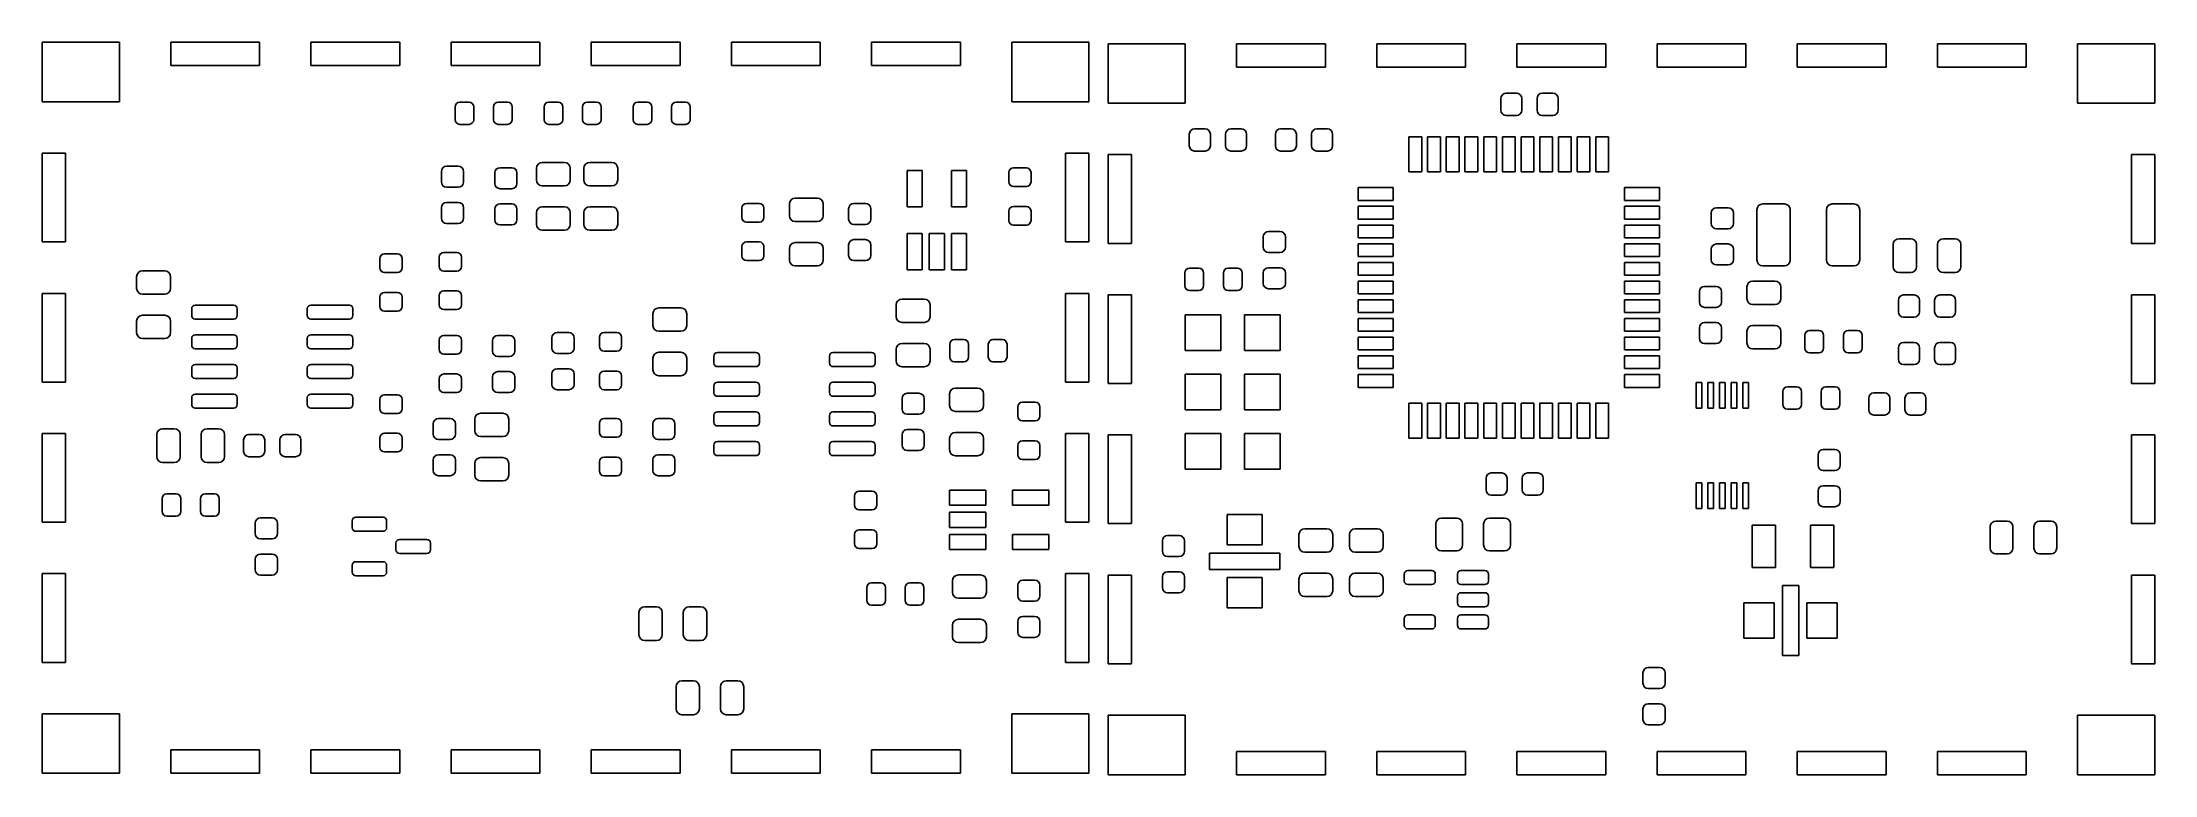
# Model space of a CAD drawing. Extents: x 0.02 to 3.58, y 0.39 to 1.62.
import ezdxf

# ---------------------------------------------------------------- set-up
doc = ezdxf.new("R2010")
doc.units = 0
doc.header["$MEASUREMENT"] = 0
doc.layers.add('BLACK', color=7, linetype='CONTINUOUS')

msp = doc.modelspace()

# ---------------------------------------------------------------- linework, layer by layer
at = {"layer": 'BLACK', "linetype": 'CONTINUOUS'}
for p, q in [((0.018661, 1.51929), (0.018661, 1.61969)), ((0.018661, 1.61969), (0.148583, 1.61969)), ((0.148583, 1.61969), (0.148583, 1.51929)), ((0.235197, 1.58031), (0.235197, 1.61969)), ((0.235197, 1.61969), (0.384803, 1.61969)), ((0.384803, 1.61969), (0.384803, 1.58031)), ((0.471417, 1.58031), (0.471417, 1.61969)), ((0.471417, 1.61969), (0.621024, 1.61969)), ((0.621024, 1.61969), (0.621024, 1.58031)), ((0.707638, 1.58031), (0.707638, 1.61969)), ((0.707638, 1.61969), (0.857244, 1.61969)), ((0.857244, 1.61969), (0.857244, 1.58031)), ((0.943858, 1.58031), (0.943858, 1.61969)), ((0.943858, 1.61969), (1.09346, 1.61969)), ((1.09346, 1.61969), (1.09346, 1.58031)), ((1.18008, 1.58031), (1.18008, 1.61969)), ((1.18008, 1.61969), (1.32969, 1.61969)), ((1.32969, 1.61969), (1.32969, 1.58031)), ((1.4163, 1.58031), (1.4163, 1.61969)), ((1.4163, 1.61969), (1.56591, 1.61969)), ((1.56591, 1.61969), (1.56591, 1.58031)), ((1.65252, 1.51929), (1.65252, 1.61969)), ((1.65252, 1.61969), (1.78244, 1.61969)), ((1.78244, 1.61969), (1.78244, 1.51929)), ((1.815, 1.51689), (1.815, 1.61728)), ((1.815, 1.61728), (1.94492, 1.61728)), ((1.94492, 1.61728), (1.94492, 1.51689)), ((2.03154, 1.57791), (2.03154, 1.61728)), ((2.03154, 1.61728), (2.18114, 1.61728)), ((2.18114, 1.61728), (2.18114, 1.57791)), ((2.26776, 1.57791), (2.26776, 1.61728)), ((2.26776, 1.61728), (2.41736, 1.61728)), ((2.41736, 1.61728), (2.41736, 1.57791)), ((2.50398, 1.57791), (2.50398, 1.61728)), ((2.50398, 1.61728), (2.65358, 1.61728)), ((2.65358, 1.61728), (2.65358, 1.57791)), ((2.7402, 1.57791), (2.7402, 1.61728)), ((2.7402, 1.61728), (2.8898, 1.61728)), ((2.8898, 1.61728), (2.8898, 1.57791)), ((2.97642, 1.57791), (2.97642, 1.61728)), ((2.97642, 1.61728), (3.12602, 1.61728)), ((3.12602, 1.61728), (3.12602, 1.57791)), ((3.21264, 1.57791), (3.21264, 1.61728)), ((3.21264, 1.61728), (3.36224, 1.61728)), ((3.36224, 1.61728), (3.36224, 1.57791)), ((3.44886, 1.51689), (3.44886, 1.61728)), ((3.44886, 1.61728), (3.57878, 1.61728)), ((3.57878, 1.61728), (3.57878, 1.51689)), ((0.384803, 1.58031), (0.235197, 1.58031)), ((0.621024, 1.58031), (0.471417, 1.58031)), ((0.857244, 1.58031), (0.707638, 1.58031)), ((1.09346, 1.58031), (0.943858, 1.58031)), ((1.32969, 1.58031), (1.18008, 1.58031)), ((1.56591, 1.58031), (1.4163, 1.58031)), ((2.18114, 1.57791), (2.03154, 1.57791)), ((2.41736, 1.57791), (2.26776, 1.57791)), ((2.65358, 1.57791), (2.50398, 1.57791)), ((2.8898, 1.57791), (2.7402, 1.57791)), ((3.12602, 1.57791), (2.97642, 1.57791)), ((3.36224, 1.57791), (3.21264, 1.57791)), ((2.47745, 1.52823), (2.47937, 1.53111)), ((2.47937, 1.53111), (2.48224, 1.53303)), ((2.48224, 1.53303), (2.48563, 1.5337)), ((2.48563, 1.5337), (2.50335, 1.5337)), ((2.50335, 1.5337), (2.50674, 1.53303)), ((2.50674, 1.53303), (2.50961, 1.53111)), ((2.50961, 1.53111), (2.51153, 1.52823)), ((2.53847, 1.52823), (2.54039, 1.53111)), ((2.54039, 1.53111), (2.54326, 1.53303)), ((2.54326, 1.53303), (2.54665, 1.5337)), ((2.54665, 1.5337), (2.56437, 1.5337)), ((2.56437, 1.5337), (2.56776, 1.53303)), ((2.56776, 1.53303), (2.57063, 1.53111)), ((2.57063, 1.53111), (2.57255, 1.52823)), ((0.148583, 1.51929), (0.018661, 1.51929)), ((0.714272, 1.51083), (0.714871, 1.51384)), ((0.714272, 1.48917), (0.714272, 1.51083)), ((0.714871, 1.51384), (0.716578, 1.51639)), ((0.716578, 1.51639), (0.719132, 1.5181)), ((0.719132, 1.5181), (0.722146, 1.5187)), ((0.722146, 1.5187), (0.737894, 1.5187)), ((0.737894, 1.5187), (0.740907, 1.5181)), ((0.740907, 1.5181), (0.743461, 1.51639)), ((0.743461, 1.51639), (0.745168, 1.51384)), ((0.745168, 1.51384), (0.745768, 1.51083)), ((0.745768, 1.51083), (0.745768, 1.48917)), ((0.779232, 1.51083), (0.779832, 1.51384)), ((0.779232, 1.48917), (0.779232, 1.51083)), ((0.779832, 1.51384), (0.781539, 1.51639)), ((0.781539, 1.51639), (0.784093, 1.5181)), ((0.784093, 1.5181), (0.787106, 1.5187)), ((0.787106, 1.5187), (0.802854, 1.5187)), ((0.802854, 1.5187), (0.805868, 1.5181)), ((0.805868, 1.5181), (0.808422, 1.51639)), ((0.808422, 1.51639), (0.810129, 1.51384)), ((0.810129, 1.51384), (0.810728, 1.51083)), ((0.810728, 1.51083), (0.810728, 1.48917)), ((0.864272, 1.51083), (0.864871, 1.51384)), ((0.864272, 1.48917), (0.864272, 1.51083)), ((0.864871, 1.51384), (0.866578, 1.51639)), ((0.866578, 1.51639), (0.869132, 1.5181)), ((0.869132, 1.5181), (0.872146, 1.5187)), ((0.872146, 1.5187), (0.887894, 1.5187)), ((0.887894, 1.5187), (0.890907, 1.5181)), ((0.890907, 1.5181), (0.893461, 1.51639)), ((0.893461, 1.51639), (0.895168, 1.51384)), ((0.895168, 1.51384), (0.895768, 1.51083)), ((0.895768, 1.51083), (0.895768, 1.48917)), ((0.929232, 1.51083), (0.929832, 1.51384)), ((0.929232, 1.48917), (0.929232, 1.51083)), ((0.929832, 1.51384), (0.931539, 1.51639)), ((0.931539, 1.51639), (0.934093, 1.5181)), ((0.934093, 1.5181), (0.937106, 1.5187)), ((0.937106, 1.5187), (0.952854, 1.5187)), ((0.952854, 1.5187), (0.955868, 1.5181)), ((0.955868, 1.5181), (0.958422, 1.51639)), ((0.958422, 1.51639), (0.960129, 1.51384)), ((0.960129, 1.51384), (0.960728, 1.51083)), ((0.960728, 1.51083), (0.960728, 1.48917)), ((1.01427, 1.51083), (1.01487, 1.51384)), ((1.01427, 1.48917), (1.01427, 1.51083)), ((1.01487, 1.51384), (1.01658, 1.51639)), ((1.01658, 1.51639), (1.01913, 1.5181)), ((1.01913, 1.5181), (1.02215, 1.5187)), ((1.02215, 1.5187), (1.03789, 1.5187)), ((1.03789, 1.5187), (1.04091, 1.5181)), ((1.04091, 1.5181), (1.04346, 1.51639)), ((1.04346, 1.51639), (1.04517, 1.51384)), ((1.04517, 1.51384), (1.04577, 1.51083)), ((1.04577, 1.51083), (1.04577, 1.48917)), ((1.07923, 1.51083), (1.07983, 1.51384)), ((1.07923, 1.48917), (1.07923, 1.51083)), ((1.07983, 1.51384), (1.08154, 1.51639)), ((1.08154, 1.51639), (1.08409, 1.5181)), ((1.08409, 1.5181), (1.08711, 1.5187)), ((1.08711, 1.5187), (1.10285, 1.5187)), ((1.10285, 1.5187), (1.10587, 1.5181)), ((1.10587, 1.5181), (1.10842, 1.51639)), ((1.10842, 1.51639), (1.11013, 1.51384)), ((1.11013, 1.51384), (1.11073, 1.51083)), ((1.11073, 1.51083), (1.11073, 1.48917)), ((1.78244, 1.51929), (1.65252, 1.51929)), ((1.94492, 1.51689), (1.815, 1.51689)), ((2.47677, 1.52484), (2.47745, 1.52823)), ((2.47677, 1.50516), (2.47677, 1.52484)), ((2.47745, 1.50177), (2.47677, 1.50516)), ((2.47937, 1.49889), (2.47745, 1.50177)), ((2.48224, 1.49697), (2.47937, 1.49889)), ((2.48563, 1.4963), (2.48224, 1.49697)), ((2.50335, 1.4963), (2.48563, 1.4963)), ((2.50674, 1.49697), (2.50335, 1.4963)), ((2.50961, 1.49889), (2.50674, 1.49697)), ((2.51153, 1.50177), (2.50961, 1.49889)), ((2.51153, 1.52823), (2.5122, 1.52484)), ((2.5122, 1.50516), (2.51153, 1.50177)), ((2.5122, 1.52484), (2.5122, 1.50516)), ((2.5378, 1.52484), (2.53847, 1.52823)), ((2.5378, 1.50516), (2.5378, 1.52484)), ((2.53847, 1.50177), (2.5378, 1.50516)), ((2.54039, 1.49889), (2.53847, 1.50177)), ((2.54326, 1.49697), (2.54039, 1.49889)), ((2.54665, 1.4963), (2.54326, 1.49697)), ((2.56437, 1.4963), (2.54665, 1.4963)), ((2.56776, 1.49697), (2.56437, 1.4963)), ((2.57063, 1.49889), (2.56776, 1.49697)), ((2.57255, 1.50177), (2.57063, 1.49889)), ((2.57255, 1.52823), (2.57323, 1.52484)), ((2.57323, 1.50516), (2.57255, 1.50177)), ((2.57323, 1.52484), (2.57323, 1.50516)), ((3.57878, 1.51689), (3.44886, 1.51689)), ((0.714871, 1.48616), (0.714272, 1.48917)), ((0.716578, 1.48361), (0.714871, 1.48616)), ((0.719132, 1.4819), (0.716578, 1.48361)), ((0.722146, 1.4813), (0.719132, 1.4819)), ((0.737894, 1.4813), (0.722146, 1.4813)), ((0.740907, 1.4819), (0.737894, 1.4813)), ((0.743461, 1.48361), (0.740907, 1.4819)), ((0.745168, 1.48616), (0.743461, 1.48361)), ((0.745768, 1.48917), (0.745168, 1.48616)), ((0.779832, 1.48616), (0.779232, 1.48917)), ((0.781539, 1.48361), (0.779832, 1.48616)), ((0.784093, 1.4819), (0.781539, 1.48361)), ((0.787106, 1.4813), (0.784093, 1.4819)), ((0.802854, 1.4813), (0.787106, 1.4813)), ((0.805868, 1.4819), (0.802854, 1.4813)), ((0.808422, 1.48361), (0.805868, 1.4819)), ((0.810129, 1.48616), (0.808422, 1.48361)), ((0.810728, 1.48917), (0.810129, 1.48616)), ((0.864871, 1.48616), (0.864272, 1.48917)), ((0.866578, 1.48361), (0.864871, 1.48616)), ((0.869132, 1.4819), (0.866578, 1.48361)), ((0.872146, 1.4813), (0.869132, 1.4819)), ((0.887894, 1.4813), (0.872146, 1.4813)), ((0.890907, 1.4819), (0.887894, 1.4813)), ((0.893461, 1.48361), (0.890907, 1.4819)), ((0.895168, 1.48616), (0.893461, 1.48361)), ((0.895768, 1.48917), (0.895168, 1.48616)), ((0.929832, 1.48616), (0.929232, 1.48917)), ((0.931539, 1.48361), (0.929832, 1.48616)), ((0.934093, 1.4819), (0.931539, 1.48361)), ((0.937106, 1.4813), (0.934093, 1.4819)), ((0.952854, 1.4813), (0.937106, 1.4813)), ((0.955868, 1.4819), (0.952854, 1.4813)), ((0.958422, 1.48361), (0.955868, 1.4819)), ((0.960129, 1.48616), (0.958422, 1.48361)), ((0.960728, 1.48917), (0.960129, 1.48616)), ((1.01487, 1.48616), (1.01427, 1.48917)), ((1.01658, 1.48361), (1.01487, 1.48616)), ((1.01913, 1.4819), (1.01658, 1.48361)), ((1.02215, 1.4813), (1.01913, 1.4819)), ((1.03789, 1.4813), (1.02215, 1.4813)), ((1.04091, 1.4819), (1.03789, 1.4813)), ((1.04346, 1.48361), (1.04091, 1.4819)), ((1.04517, 1.48616), (1.04346, 1.48361)), ((1.04577, 1.48917), (1.04517, 1.48616)), ((1.07983, 1.48616), (1.07923, 1.48917)), ((1.08154, 1.48361), (1.07983, 1.48616)), ((1.08409, 1.4819), (1.08154, 1.48361)), ((1.08711, 1.4813), (1.08409, 1.4819)), ((1.10285, 1.4813), (1.08711, 1.4813)), ((1.10587, 1.4819), (1.10285, 1.4813)), ((1.10842, 1.48361), (1.10587, 1.4819)), ((1.11013, 1.48616), (1.10842, 1.48361)), ((1.11073, 1.48917), (1.11013, 1.48616)), ((1.95177, 1.46484), (1.95245, 1.46823)), ((1.95177, 1.44516), (1.95177, 1.46484)), ((1.95245, 1.46823), (1.95437, 1.47111)), ((1.95437, 1.47111), (1.95724, 1.47303)), ((1.95724, 1.47303), (1.96063, 1.4737)), ((1.96063, 1.4737), (1.97835, 1.4737)), ((1.97835, 1.4737), (1.98174, 1.47303)), ((1.98174, 1.47303), (1.98461, 1.47111)), ((1.98461, 1.47111), (1.98653, 1.46823)), ((1.98653, 1.46823), (1.9872, 1.46484)), ((1.9872, 1.46484), (1.9872, 1.44516)), ((2.0128, 1.46484), (2.01347, 1.46823)), ((2.0128, 1.44516), (2.0128, 1.46484)), ((2.01347, 1.46823), (2.01539, 1.47111)), ((2.01539, 1.47111), (2.01826, 1.47303)), ((2.01826, 1.47303), (2.02165, 1.4737)), ((2.02165, 1.4737), (2.03937, 1.4737)), ((2.03937, 1.4737), (2.04276, 1.47303)), ((2.04276, 1.47303), (2.04563, 1.47111)), ((2.04563, 1.47111), (2.04755, 1.46823)), ((2.04755, 1.46823), (2.04823, 1.46484)), ((2.04823, 1.46484), (2.04823, 1.44516)), ((2.09677, 1.46484), (2.09745, 1.46823)), ((2.09677, 1.44516), (2.09677, 1.46484)), ((2.09745, 1.46823), (2.09937, 1.47111)), ((2.09937, 1.47111), (2.10224, 1.47303)), ((2.10224, 1.47303), (2.10563, 1.4737)), ((2.10563, 1.4737), (2.12335, 1.4737)), ((2.12335, 1.4737), (2.12674, 1.47303)), ((2.12674, 1.47303), (2.12961, 1.47111)), ((2.12961, 1.47111), (2.13153, 1.46823)), ((2.13153, 1.46823), (2.1322, 1.46484)), ((2.1322, 1.46484), (2.1322, 1.44516)), ((2.1578, 1.46484), (2.15847, 1.46823)), ((2.1578, 1.44516), (2.1578, 1.46484)), ((2.15847, 1.46823), (2.16039, 1.47111)), ((2.16039, 1.47111), (2.16326, 1.47303)), ((2.16326, 1.47303), (2.16665, 1.4737)), ((2.16665, 1.4737), (2.18437, 1.4737)), ((2.18437, 1.4737), (2.18776, 1.47303)), ((2.18776, 1.47303), (2.19063, 1.47111)), ((2.19063, 1.47111), (2.19255, 1.46823)), ((2.19255, 1.46823), (2.19323, 1.46484)), ((2.19323, 1.46484), (2.19323, 1.44516)), ((2.32185, 1.40118), (2.32185, 1.46024)), ((2.32185, 1.46024), (2.3435, 1.46024)), ((2.3435, 1.46024), (2.3435, 1.40118)), ((2.35335, 1.40118), (2.35335, 1.46024)), ((2.35335, 1.46024), (2.375, 1.46024)), ((2.375, 1.46024), (2.375, 1.40118)), ((2.38484, 1.40118), (2.38484, 1.46024)), ((2.38484, 1.46024), (2.4065, 1.46024)), ((2.4065, 1.46024), (2.4065, 1.40118)), ((2.41634, 1.40118), (2.41634, 1.46024)), ((2.41634, 1.46024), (2.43799, 1.46024)), ((2.43799, 1.46024), (2.43799, 1.40118)), ((2.44783, 1.40118), (2.44783, 1.46024)), ((2.44783, 1.46024), (2.46949, 1.46024)), ((2.46949, 1.46024), (2.46949, 1.40118)), ((2.47933, 1.40118), (2.47933, 1.46024)), ((2.47933, 1.46024), (2.50098, 1.46024)), ((2.50098, 1.46024), (2.50098, 1.40118)), ((2.51083, 1.40118), (2.51083, 1.46024)), ((2.51083, 1.46024), (2.53248, 1.46024)), ((2.53248, 1.46024), (2.53248, 1.40118)), ((2.54232, 1.40118), (2.54232, 1.46024)), ((2.54232, 1.46024), (2.56398, 1.46024)), ((2.56398, 1.46024), (2.56398, 1.40118)), ((2.57382, 1.40118), (2.57382, 1.46024)), ((2.57382, 1.46024), (2.59547, 1.46024)), ((2.59547, 1.46024), (2.59547, 1.40118)), ((2.60531, 1.40118), (2.60531, 1.46024)), ((2.60531, 1.46024), (2.62697, 1.46024)), ((2.62697, 1.46024), (2.62697, 1.40118)), ((2.63681, 1.40118), (2.63681, 1.46024)), ((2.63681, 1.46024), (2.65846, 1.46024)), ((2.65846, 1.46024), (2.65846, 1.40118)), ((0.018661, 1.28307), (0.018661, 1.43268)), ((0.018661, 1.43268), (0.058031, 1.43268)), ((0.058031, 1.43268), (0.058031, 1.28307)), ((1.74307, 1.28307), (1.74307, 1.43268)), ((1.74307, 1.43268), (1.78244, 1.43268)), ((1.78244, 1.43268), (1.78244, 1.28307)), ((1.815, 1.28067), (1.815, 1.43028)), ((1.815, 1.43028), (1.85437, 1.43028)), ((1.85437, 1.43028), (1.85437, 1.28067)), ((1.95245, 1.44177), (1.95177, 1.44516)), ((1.95437, 1.43889), (1.95245, 1.44177)), ((1.95724, 1.43697), (1.95437, 1.43889)), ((1.96063, 1.4363), (1.95724, 1.43697)), ((1.97835, 1.4363), (1.96063, 1.4363)), ((1.98174, 1.43697), (1.97835, 1.4363)), ((1.98461, 1.43889), (1.98174, 1.43697)), ((1.98653, 1.44177), (1.98461, 1.43889)), ((1.9872, 1.44516), (1.98653, 1.44177)), ((2.01347, 1.44177), (2.0128, 1.44516)), ((2.01539, 1.43889), (2.01347, 1.44177)), ((2.01826, 1.43697), (2.01539, 1.43889)), ((2.02165, 1.4363), (2.01826, 1.43697)), ((2.03937, 1.4363), (2.02165, 1.4363)), ((2.04276, 1.43697), (2.03937, 1.4363)), ((2.04563, 1.43889), (2.04276, 1.43697)), ((2.04755, 1.44177), (2.04563, 1.43889)), ((2.04823, 1.44516), (2.04755, 1.44177)), ((2.09745, 1.44177), (2.09677, 1.44516)), ((2.09937, 1.43889), (2.09745, 1.44177)), ((2.10224, 1.43697), (2.09937, 1.43889)), ((2.10563, 1.4363), (2.10224, 1.43697)), ((2.12335, 1.4363), (2.10563, 1.4363)), ((2.12674, 1.43697), (2.12335, 1.4363)), ((2.12961, 1.43889), (2.12674, 1.43697)), ((2.13153, 1.44177), (2.12961, 1.43889)), ((2.1322, 1.44516), (2.13153, 1.44177)), ((2.15847, 1.44177), (2.1578, 1.44516)), ((2.16039, 1.43889), (2.15847, 1.44177)), ((2.16326, 1.43697), (2.16039, 1.43889)), ((2.16665, 1.4363), (2.16326, 1.43697)), ((2.18437, 1.4363), (2.16665, 1.4363)), ((2.18776, 1.43697), (2.18437, 1.4363)), ((2.19063, 1.43889), (2.18776, 1.43697)), ((2.19255, 1.44177), (2.19063, 1.43889)), ((2.19323, 1.44516), (2.19255, 1.44177)), ((3.53941, 1.28067), (3.53941, 1.43028)), ((3.53941, 1.43028), (3.57878, 1.43028)), ((3.57878, 1.43028), (3.57878, 1.28067)), ((0.691299, 1.40187), (0.691974, 1.40526)), ((0.691299, 1.38415), (0.691299, 1.40187)), ((0.691974, 1.40526), (0.693894, 1.40813)), ((0.693894, 1.40813), (0.696768, 1.41005)), ((0.696768, 1.41005), (0.700157, 1.41073)), ((0.700157, 1.41073), (0.719843, 1.41073)), ((0.719843, 1.41073), (0.723232, 1.41005)), ((0.723232, 1.41005), (0.726106, 1.40813)), ((0.726106, 1.40813), (0.728026, 1.40526)), ((0.728026, 1.40526), (0.728701, 1.40187)), ((0.728701, 1.40187), (0.728701, 1.38415)), ((0.781299, 1.39937), (0.781974, 1.40276)), ((0.781299, 1.38165), (0.781299, 1.39937)), ((0.781974, 1.40276), (0.783894, 1.40563)), ((0.783894, 1.40563), (0.786768, 1.40755)), ((0.786768, 1.40755), (0.790157, 1.40823)), ((0.790157, 1.40823), (0.809843, 1.40823)), ((0.809843, 1.40823), (0.813232, 1.40755)), ((0.813232, 1.40755), (0.816106, 1.40563)), ((0.816106, 1.40563), (0.818026, 1.40276)), ((0.818026, 1.40276), (0.818701, 1.39937)), ((0.818701, 1.39937), (0.818701, 1.38165)), ((0.851457, 1.40724), (0.852206, 1.41101)), ((0.851457, 1.38756), (0.851457, 1.40724)), ((0.852206, 1.41101), (0.854339, 1.4142)), ((0.854339, 1.4142), (0.857533, 1.41634)), ((0.857533, 1.41634), (0.861299, 1.41709)), ((0.861299, 1.41709), (0.898701, 1.41709)), ((0.898701, 1.41709), (0.902467, 1.41634)), ((0.902467, 1.41634), (0.905661, 1.4142)), ((0.905661, 1.4142), (0.907794, 1.41101)), ((0.907794, 1.41101), (0.908543, 1.40724)), ((0.908543, 1.40724), (0.908543, 1.38756)), ((0.931457, 1.40724), (0.932206, 1.41101)), ((0.931457, 1.38756), (0.931457, 1.40724)), ((0.932206, 1.41101), (0.934339, 1.4142)), ((0.934339, 1.4142), (0.937533, 1.41634)), ((0.937533, 1.41634), (0.941299, 1.41709)), ((0.941299, 1.41709), (0.978701, 1.41709)), ((0.978701, 1.41709), (0.982467, 1.41634)), ((0.982467, 1.41634), (0.985661, 1.4142)), ((0.985661, 1.4142), (0.987794, 1.41101)), ((0.987794, 1.41101), (0.988543, 1.40724)), ((0.988543, 1.40724), (0.988543, 1.38756)), ((1.4761, 1.3422), (1.4761, 1.40362)), ((1.4761, 1.40362), (1.50169, 1.40362)), ((1.50169, 1.40362), (1.50169, 1.3422)), ((1.55091, 1.3422), (1.55091, 1.40362)), ((1.55091, 1.40362), (1.5765, 1.40362)), ((1.5765, 1.40362), (1.5765, 1.3422)), ((1.6476, 1.40012), (1.6482, 1.40313)), ((1.6476, 1.38437), (1.6476, 1.40012)), ((1.6482, 1.40313), (1.6499, 1.40569)), ((1.6499, 1.40569), (1.65246, 1.40739)), ((1.65246, 1.40739), (1.65547, 1.40799)), ((1.65547, 1.40799), (1.67713, 1.40799)), ((1.67713, 1.40799), (1.68014, 1.40739)), ((1.68014, 1.40739), (1.68269, 1.40569)), ((1.68269, 1.40569), (1.6844, 1.40313)), ((1.6844, 1.40313), (1.685, 1.40012)), ((1.685, 1.40012), (1.685, 1.38437)), ((2.3435, 1.40118), (2.32185, 1.40118)), ((2.375, 1.40118), (2.35335, 1.40118)), ((2.4065, 1.40118), (2.38484, 1.40118)), ((2.43799, 1.40118), (2.41634, 1.40118)), ((2.46949, 1.40118), (2.44783, 1.40118)), ((2.50098, 1.40118), (2.47933, 1.40118)), ((2.53248, 1.40118), (2.51083, 1.40118)), ((2.56398, 1.40118), (2.54232, 1.40118)), ((2.59547, 1.40118), (2.57382, 1.40118)), ((2.62697, 1.40118), (2.60531, 1.40118)), ((2.65846, 1.40118), (2.63681, 1.40118)), ((0.691974, 1.38076), (0.691299, 1.38415)), ((0.693894, 1.37789), (0.691974, 1.38076)), ((0.696768, 1.37597), (0.693894, 1.37789)), ((0.700157, 1.3753), (0.696768, 1.37597)), ((0.719843, 1.3753), (0.700157, 1.3753)), ((0.723232, 1.37597), (0.719843, 1.3753)), ((0.726106, 1.37789), (0.723232, 1.37597)), ((0.728026, 1.38076), (0.726106, 1.37789)), ((0.728701, 1.38415), (0.728026, 1.38076)), ((0.781974, 1.37826), (0.781299, 1.38165)), ((0.783894, 1.37539), (0.781974, 1.37826)), ((0.786768, 1.37347), (0.783894, 1.37539)), ((0.790157, 1.3728), (0.786768, 1.37347)), ((0.809843, 1.3728), (0.790157, 1.3728)), ((0.813232, 1.37347), (0.809843, 1.3728)), ((0.816106, 1.37539), (0.813232, 1.37347)), ((0.818026, 1.37826), (0.816106, 1.37539)), ((0.818701, 1.38165), (0.818026, 1.37826)), ((0.852206, 1.38379), (0.851457, 1.38756)), ((0.854339, 1.3806), (0.852206, 1.38379)), ((0.857533, 1.37847), (0.854339, 1.3806)), ((0.861299, 1.37772), (0.857533, 1.37847)), ((0.898701, 1.37772), (0.861299, 1.37772)), ((0.902467, 1.37847), (0.898701, 1.37772)), ((0.905661, 1.3806), (0.902467, 1.37847)), ((0.907794, 1.38379), (0.905661, 1.3806)), ((0.908543, 1.38756), (0.907794, 1.38379)), ((0.932206, 1.38379), (0.931457, 1.38756)), ((0.934339, 1.3806), (0.932206, 1.38379)), ((0.937533, 1.37847), (0.934339, 1.3806)), ((0.941299, 1.37772), (0.937533, 1.37847)), ((0.978701, 1.37772), (0.941299, 1.37772)), ((0.982467, 1.37847), (0.978701, 1.37772)), ((0.985661, 1.3806), (0.982467, 1.37847)), ((0.987794, 1.38379), (0.985661, 1.3806)), ((0.988543, 1.38756), (0.987794, 1.38379)), ((1.27851, 1.35077), (1.28064, 1.35397)), ((1.28064, 1.35397), (1.28383, 1.3561)), ((1.28383, 1.3561), (1.2876, 1.35685)), ((1.2876, 1.35685), (1.325, 1.35685)), ((1.325, 1.35685), (1.32877, 1.3561)), ((1.32877, 1.3561), (1.33196, 1.35397)), ((1.33196, 1.35397), (1.33409, 1.35077)), ((1.6482, 1.38136), (1.6476, 1.38437)), ((1.6499, 1.3788), (1.6482, 1.38136)), ((1.65246, 1.3771), (1.6499, 1.3788)), ((1.65547, 1.3765), (1.65246, 1.3771)), ((1.67713, 1.3765), (1.65547, 1.3765)), ((1.68014, 1.3771), (1.67713, 1.3765)), ((1.68269, 1.3788), (1.68014, 1.3771)), ((1.6844, 1.38136), (1.68269, 1.3788)), ((1.685, 1.38437), (1.6844, 1.38136)), ((2.23622, 1.35295), (2.23622, 1.37461)), ((2.23622, 1.37461), (2.29528, 1.37461)), ((2.29528, 1.35295), (2.23622, 1.35295)), ((2.29528, 1.37461), (2.29528, 1.35295)), ((2.68504, 1.35295), (2.68504, 1.37461)), ((2.68504, 1.37461), (2.74409, 1.37461)), ((2.74409, 1.35295), (2.68504, 1.35295)), ((2.74409, 1.37461), (2.74409, 1.35295)), ((0.691299, 1.34085), (0.691974, 1.34424)), ((0.691299, 1.32313), (0.691299, 1.34085)), ((0.691974, 1.31974), (0.691299, 1.32313)), ((0.691974, 1.34424), (0.693894, 1.34711)), ((0.693894, 1.31687), (0.691974, 1.31974)), ((0.693894, 1.34711), (0.696768, 1.34903)), ((0.696768, 1.34903), (0.700157, 1.3497)), ((0.700157, 1.3497), (0.719843, 1.3497)), ((0.719843, 1.3497), (0.723232, 1.34903)), ((0.723232, 1.34903), (0.726106, 1.34711)), ((0.726106, 1.34711), (0.728026, 1.34424)), ((0.728026, 1.31974), (0.726106, 1.31687)), ((0.728026, 1.34424), (0.728701, 1.34085)), ((0.728701, 1.32313), (0.728026, 1.31974)), ((0.728701, 1.34085), (0.728701, 1.32313)), ((0.781299, 1.33835), (0.781974, 1.34174)), ((0.781299, 1.32063), (0.781299, 1.33835)), ((0.781974, 1.31724), (0.781299, 1.32063)), ((0.781974, 1.34174), (0.783894, 1.34461)), ((0.783894, 1.34461), (0.786768, 1.34653)), ((0.786768, 1.34653), (0.790157, 1.3472)), ((0.790157, 1.3472), (0.809843, 1.3472)), ((0.809843, 1.3472), (0.813232, 1.34653)), ((0.813232, 1.34653), (0.816106, 1.34461)), ((0.816106, 1.34461), (0.818026, 1.34174)), ((0.818026, 1.34174), (0.818701, 1.33835)), ((0.818701, 1.32063), (0.818026, 1.31724)), ((0.818701, 1.33835), (0.818701, 1.32063)), ((0.851457, 1.33244), (0.852206, 1.33621)), ((0.851457, 1.31276), (0.851457, 1.33244)), ((0.852206, 1.33621), (0.854339, 1.3394)), ((0.854339, 1.3394), (0.857533, 1.34153)), ((0.857533, 1.34153), (0.861299, 1.34228)), ((0.861299, 1.34228), (0.898701, 1.34228)), ((0.898701, 1.34228), (0.902467, 1.34153)), ((0.902467, 1.34153), (0.905661, 1.3394)), ((0.905661, 1.3394), (0.907794, 1.33621)), ((0.907794, 1.33621), (0.908543, 1.33244)), ((0.908543, 1.33244), (0.908543, 1.31276)), ((0.931457, 1.33244), (0.932206, 1.33621)), ((0.931457, 1.31276), (0.931457, 1.33244)), ((0.932206, 1.33621), (0.934339, 1.3394)), ((0.934339, 1.3394), (0.937533, 1.34153)), ((0.937533, 1.34153), (0.941299, 1.34228)), ((0.941299, 1.34228), (0.978701, 1.34228)), ((0.978701, 1.34228), (0.982467, 1.34153)), ((0.982467, 1.34153), (0.985661, 1.3394)), ((0.985661, 1.3394), (0.987794, 1.33621)), ((0.987794, 1.33621), (0.988543, 1.33244)), ((0.988543, 1.33244), (0.988543, 1.31276)), ((1.1976, 1.34012), (1.1982, 1.34313)), ((1.1976, 1.32437), (1.1976, 1.34012)), ((1.1982, 1.32136), (1.1976, 1.32437)), ((1.1982, 1.34313), (1.1999, 1.34569)), ((1.1999, 1.3188), (1.1982, 1.32136)), ((1.1999, 1.34569), (1.20246, 1.34739)), ((1.20246, 1.3171), (1.1999, 1.3188)), ((1.20246, 1.34739), (1.20547, 1.34799)), ((1.20547, 1.34799), (1.22713, 1.34799)), ((1.22713, 1.34799), (1.23014, 1.34739)), ((1.23014, 1.34739), (1.23269, 1.34569)), ((1.23269, 1.3188), (1.23014, 1.3171)), ((1.23269, 1.34569), (1.2344, 1.34313)), ((1.2344, 1.32136), (1.23269, 1.3188)), ((1.2344, 1.34313), (1.235, 1.34012)), ((1.235, 1.32437), (1.2344, 1.32136)), ((1.235, 1.34012), (1.235, 1.32437)), ((1.27776, 1.34701), (1.27851, 1.35077)), ((1.27776, 1.32732), (1.27776, 1.34701)), ((1.27851, 1.32356), (1.27776, 1.32732)), ((1.28064, 1.32036), (1.27851, 1.32356)), ((1.28383, 1.31823), (1.28064, 1.32036)), ((1.2876, 1.31748), (1.28383, 1.31823)), ((1.325, 1.31748), (1.2876, 1.31748)), ((1.32877, 1.31823), (1.325, 1.31748)), ((1.33196, 1.32036), (1.32877, 1.31823)), ((1.33409, 1.32356), (1.33196, 1.32036)), ((1.33409, 1.35077), (1.33484, 1.34701)), ((1.33484, 1.32732), (1.33409, 1.32356)), ((1.33484, 1.34701), (1.33484, 1.32732)), ((1.3776, 1.33913), (1.37827, 1.34252)), ((1.3776, 1.32142), (1.3776, 1.33913)), ((1.37827, 1.31803), (1.3776, 1.32142)), ((1.37827, 1.34252), (1.38019, 1.3454)), ((1.38019, 1.31515), (1.37827, 1.31803)), ((1.38019, 1.3454), (1.38307, 1.34732)), ((1.38307, 1.34732), (1.38646, 1.34799)), ((1.38646, 1.34799), (1.40614, 1.34799)), ((1.40614, 1.34799), (1.40953, 1.34732)), ((1.40953, 1.34732), (1.41241, 1.3454)), ((1.41241, 1.3454), (1.41433, 1.34252)), ((1.41433, 1.31803), (1.41241, 1.31515)), ((1.41433, 1.34252), (1.415, 1.33913)), ((1.415, 1.32142), (1.41433, 1.31803)), ((1.415, 1.33913), (1.415, 1.32142)), ((1.50169, 1.3422), (1.4761, 1.3422)), ((1.5765, 1.3422), (1.55091, 1.3422)), ((1.6476, 1.33516), (1.6482, 1.33817)), ((1.6476, 1.31941), (1.6476, 1.33516)), ((1.6482, 1.3164), (1.6476, 1.31941)), ((1.6482, 1.33817), (1.6499, 1.34073)), ((1.6499, 1.34073), (1.65246, 1.34243)), ((1.65246, 1.34243), (1.65547, 1.34303)), ((1.65547, 1.34303), (1.67713, 1.34303)), ((1.67713, 1.34303), (1.68014, 1.34243)), ((1.68014, 1.34243), (1.68269, 1.34073)), ((1.68269, 1.34073), (1.6844, 1.33817)), ((1.6844, 1.33817), (1.685, 1.33516)), ((1.685, 1.31941), (1.6844, 1.3164)), ((1.685, 1.33516), (1.685, 1.31941)), ((2.23622, 1.32146), (2.23622, 1.34311)), ((2.23622, 1.34311), (2.29528, 1.34311)), ((2.29528, 1.32146), (2.23622, 1.32146)), ((2.29528, 1.34311), (2.29528, 1.32146)), ((2.68504, 1.32146), (2.68504, 1.34311)), ((2.68504, 1.34311), (2.74409, 1.34311)), ((2.74409, 1.32146), (2.68504, 1.32146)), ((2.74409, 1.34311), (2.74409, 1.32146)), ((2.8313, 1.33187), (2.83197, 1.33526)), ((2.8313, 1.31415), (2.8313, 1.33187)), ((2.83197, 1.33526), (2.83389, 1.33813)), ((2.83389, 1.33813), (2.83677, 1.34005)), ((2.83677, 1.34005), (2.84016, 1.34073)), ((2.84016, 1.34073), (2.85984, 1.34073)), ((2.85984, 1.34073), (2.86323, 1.34005)), ((2.86323, 1.34005), (2.86611, 1.33813)), ((2.86611, 1.33813), (2.86803, 1.33526)), ((2.86803, 1.33526), (2.8687, 1.33187)), ((2.8687, 1.33187), (2.8687, 1.31415)), ((2.90839, 1.33732), (2.90914, 1.34109)), ((2.90839, 1.25268), (2.90839, 1.33732)), ((2.90914, 1.34109), (2.91127, 1.34428)), ((2.91127, 1.34428), (2.91446, 1.34642)), ((2.91446, 1.34642), (2.91823, 1.34717)), ((2.91823, 1.34717), (2.95465, 1.34717)), ((2.95465, 1.34717), (2.95841, 1.34642)), ((2.95841, 1.34642), (2.96161, 1.34428)), ((2.96161, 1.34428), (2.96374, 1.34109)), ((2.96374, 1.34109), (2.96449, 1.33732)), ((2.96449, 1.33732), (2.96449, 1.25268)), ((3.02551, 1.33732), (3.02626, 1.34109)), ((3.02551, 1.25268), (3.02551, 1.33732)), ((3.02626, 1.34109), (3.02839, 1.34428)), ((3.02839, 1.34428), (3.03159, 1.34642)), ((3.03159, 1.34642), (3.03535, 1.34717)), ((3.03535, 1.34717), (3.07177, 1.34717)), ((3.07177, 1.34717), (3.07554, 1.34642)), ((3.07554, 1.34642), (3.07873, 1.34428)), ((3.07873, 1.34428), (3.08086, 1.34109)), ((3.08086, 1.34109), (3.08161, 1.33732)), ((3.08161, 1.33732), (3.08161, 1.25268)), ((0.058031, 1.28307), (0.018661, 1.28307)), ((0.696768, 1.31495), (0.693894, 1.31687)), ((0.700157, 1.31427), (0.696768, 1.31495)), ((0.719843, 1.31427), (0.700157, 1.31427)), ((0.723232, 1.31495), (0.719843, 1.31427)), ((0.726106, 1.31687), (0.723232, 1.31495)), ((0.783894, 1.31437), (0.781974, 1.31724)), ((0.786768, 1.31245), (0.783894, 1.31437)), ((0.790157, 1.31177), (0.786768, 1.31245)), ((0.809843, 1.31177), (0.790157, 1.31177)), ((0.813232, 1.31245), (0.809843, 1.31177)), ((0.816106, 1.31437), (0.813232, 1.31245)), ((0.818026, 1.31724), (0.816106, 1.31437)), ((0.852206, 1.30899), (0.851457, 1.31276)), ((0.854339, 1.3058), (0.852206, 1.30899)), ((0.857533, 1.30366), (0.854339, 1.3058)), ((0.861299, 1.30291), (0.857533, 1.30366)), ((0.898701, 1.30291), (0.861299, 1.30291)), ((0.902467, 1.30366), (0.898701, 1.30291)), ((0.905661, 1.3058), (0.902467, 1.30366)), ((0.907794, 1.30899), (0.905661, 1.3058)), ((0.908543, 1.31276), (0.907794, 1.30899)), ((0.932206, 1.30899), (0.931457, 1.31276)), ((0.934339, 1.3058), (0.932206, 1.30899)), ((0.937533, 1.30366), (0.934339, 1.3058)), ((0.941299, 1.30291), (0.937533, 1.30366)), ((0.978701, 1.30291), (0.941299, 1.30291)), ((0.982467, 1.30366), (0.978701, 1.30291)), ((0.985661, 1.3058), (0.982467, 1.30366)), ((0.987794, 1.30899), (0.985661, 1.3058)), ((0.988543, 1.31276), (0.987794, 1.30899)), ((1.1999, 1.28073), (1.20246, 1.28243)), ((1.20547, 1.3165), (1.20246, 1.3171)), ((1.20246, 1.28243), (1.20547, 1.28303)), ((1.22713, 1.3165), (1.20547, 1.3165)), ((1.20547, 1.28303), (1.22713, 1.28303)), ((1.23014, 1.3171), (1.22713, 1.3165)), ((1.22713, 1.28303), (1.23014, 1.28243)), ((1.23014, 1.28243), (1.23269, 1.28073)), ((1.28383, 1.2813), (1.2876, 1.28205)), ((1.2876, 1.28205), (1.325, 1.28205)), ((1.325, 1.28205), (1.32877, 1.2813)), ((1.37827, 1.2815), (1.38019, 1.28437)), ((1.38307, 1.31323), (1.38019, 1.31515)), ((1.38019, 1.28437), (1.38307, 1.28629)), ((1.38646, 1.31256), (1.38307, 1.31323)), ((1.38307, 1.28629), (1.38646, 1.28697)), ((1.40614, 1.31256), (1.38646, 1.31256)), ((1.38646, 1.28697), (1.40614, 1.28697)), ((1.40953, 1.31323), (1.40614, 1.31256)), ((1.40614, 1.28697), (1.40953, 1.28629)), ((1.41241, 1.31515), (1.40953, 1.31323)), ((1.40953, 1.28629), (1.41241, 1.28437)), ((1.41241, 1.28437), (1.41433, 1.2815)), ((1.4761, 1.23591), (1.4761, 1.29732)), ((1.4761, 1.29732), (1.50169, 1.29732)), ((1.50169, 1.29732), (1.50169, 1.23591)), ((1.5135, 1.23591), (1.5135, 1.29732)), ((1.5135, 1.29732), (1.53909, 1.29732)), ((1.53909, 1.29732), (1.53909, 1.23591)), ((1.55091, 1.23591), (1.55091, 1.29732)), ((1.55091, 1.29732), (1.5765, 1.29732)), ((1.5765, 1.29732), (1.5765, 1.23591)), ((1.6499, 1.31384), (1.6482, 1.3164)), ((1.65246, 1.31213), (1.6499, 1.31384)), ((1.65547, 1.31154), (1.65246, 1.31213)), ((1.67713, 1.31154), (1.65547, 1.31154)), ((1.68014, 1.31213), (1.67713, 1.31154)), ((1.68269, 1.31384), (1.68014, 1.31213)), ((1.6844, 1.3164), (1.68269, 1.31384)), ((1.78244, 1.28307), (1.74307, 1.28307)), ((2.0763, 1.29187), (2.07697, 1.29526)), ((2.0763, 1.27415), (2.0763, 1.29187)), ((2.07697, 1.29526), (2.07889, 1.29813)), ((2.07889, 1.29813), (2.08177, 1.30005)), ((2.08177, 1.30005), (2.08516, 1.30073)), ((2.08516, 1.30073), (2.10484, 1.30073)), ((2.10484, 1.30073), (2.10823, 1.30005)), ((2.10823, 1.30005), (2.11111, 1.29813)), ((2.11111, 1.29813), (2.11303, 1.29526)), ((2.11303, 1.29526), (2.1137, 1.29187)), ((2.1137, 1.29187), (2.1137, 1.27415)), ((2.23622, 1.28996), (2.23622, 1.31161)), ((2.23622, 1.31161), (2.29528, 1.31161)), ((2.29528, 1.28996), (2.23622, 1.28996)), ((2.29528, 1.31161), (2.29528, 1.28996)), ((2.68504, 1.28996), (2.68504, 1.31161)), ((2.68504, 1.31161), (2.74409, 1.31161)), ((2.74409, 1.28996), (2.68504, 1.28996)), ((2.74409, 1.31161), (2.74409, 1.28996)), ((2.83197, 1.31076), (2.8313, 1.31415)), ((2.83389, 1.30789), (2.83197, 1.31076)), ((2.83677, 1.30597), (2.83389, 1.30789)), ((2.84016, 1.3053), (2.83677, 1.30597)), ((2.85984, 1.3053), (2.84016, 1.3053)), ((2.86323, 1.30597), (2.85984, 1.3053)), ((2.86611, 1.30789), (2.86323, 1.30597)), ((2.86803, 1.31076), (2.86611, 1.30789)), ((2.8687, 1.31415), (2.86803, 1.31076)), ((3.13791, 1.2787), (3.13866, 1.28247)), ((3.13866, 1.28247), (3.1408, 1.28566)), ((3.1408, 1.28566), (3.14399, 1.28779)), ((3.14399, 1.28779), (3.14776, 1.28854)), ((3.14776, 1.28854), (3.16744, 1.28854)), ((3.16744, 1.28854), (3.17121, 1.28779)), ((3.17121, 1.28779), (3.1744, 1.28566)), ((3.1744, 1.28566), (3.17653, 1.28247)), ((3.17653, 1.28247), (3.17728, 1.2787)), ((3.21272, 1.2787), (3.21347, 1.28247)), ((3.21347, 1.28247), (3.2156, 1.28566)), ((3.2156, 1.28566), (3.21879, 1.28779)), ((3.21879, 1.28779), (3.22256, 1.28854)), ((3.22256, 1.28854), (3.24224, 1.28854)), ((3.24224, 1.28854), (3.24601, 1.28779)), ((3.24601, 1.28779), (3.2492, 1.28566)), ((3.2492, 1.28566), (3.25134, 1.28247)), ((3.25134, 1.28247), (3.25209, 1.2787)), ((0.587598, 1.25512), (0.588198, 1.25813)), ((0.587598, 1.23937), (0.587598, 1.25512)), ((0.588198, 1.25813), (0.589905, 1.26069)), ((0.589905, 1.26069), (0.592459, 1.26239)), ((0.592459, 1.26239), (0.595472, 1.26299)), ((0.595472, 1.26299), (0.617126, 1.26299)), ((0.617126, 1.26299), (0.620139, 1.26239)), ((0.620139, 1.26239), (0.622694, 1.26069)), ((0.622694, 1.26069), (0.624401, 1.25813)), ((0.624401, 1.25813), (0.625, 1.25512)), ((0.625, 1.25512), (0.625, 1.23937)), ((0.687598, 1.25762), (0.688198, 1.26063)), ((0.687598, 1.24187), (0.687598, 1.25762)), ((0.688198, 1.26063), (0.689905, 1.26319)), ((0.689905, 1.26319), (0.692459, 1.26489)), ((0.692459, 1.26489), (0.695472, 1.26549)), ((0.695472, 1.26549), (0.717126, 1.26549)), ((0.717126, 1.26549), (0.720139, 1.26489)), ((0.720139, 1.26489), (0.722694, 1.26319)), ((0.722694, 1.26319), (0.724401, 1.26063)), ((0.724401, 1.26063), (0.725, 1.25762)), ((0.725, 1.25762), (0.725, 1.24187)), ((1.1976, 1.27516), (1.1982, 1.27817)), ((1.1976, 1.25941), (1.1976, 1.27516)), ((1.1982, 1.2564), (1.1976, 1.25941)), ((1.1982, 1.27817), (1.1999, 1.28073)), ((1.1999, 1.25384), (1.1982, 1.2564)), ((1.20246, 1.25213), (1.1999, 1.25384)), ((1.20547, 1.25154), (1.20246, 1.25213)), ((1.22713, 1.25154), (1.20547, 1.25154)), ((1.23014, 1.25213), (1.22713, 1.25154)), ((1.23269, 1.25384), (1.23014, 1.25213)), ((1.23269, 1.28073), (1.2344, 1.27817)), ((1.2344, 1.2564), (1.23269, 1.25384)), ((1.2344, 1.27817), (1.235, 1.27516)), ((1.235, 1.25941), (1.2344, 1.2564)), ((1.235, 1.27516), (1.235, 1.25941)), ((1.27776, 1.2722), (1.27851, 1.27597)), ((1.27776, 1.25252), (1.27776, 1.2722)), ((1.27851, 1.24875), (1.27776, 1.25252)), ((1.27851, 1.27597), (1.28064, 1.27916)), ((1.28064, 1.24556), (1.27851, 1.24875)), ((1.28064, 1.27916), (1.28383, 1.2813)), ((1.32877, 1.2813), (1.33196, 1.27916)), ((1.33196, 1.27916), (1.33409, 1.27597)), ((1.33409, 1.24875), (1.33196, 1.24556)), ((1.33409, 1.27597), (1.33484, 1.2722)), ((1.33484, 1.25252), (1.33409, 1.24875)), ((1.33484, 1.2722), (1.33484, 1.25252)), ((1.3776, 1.27811), (1.37827, 1.2815)), ((1.3776, 1.26039), (1.3776, 1.27811)), ((1.37827, 1.257), (1.3776, 1.26039)), ((1.38019, 1.25413), (1.37827, 1.257)), ((1.38307, 1.25221), (1.38019, 1.25413)), ((1.38646, 1.25154), (1.38307, 1.25221)), ((1.40614, 1.25154), (1.38646, 1.25154)), ((1.40953, 1.25221), (1.40614, 1.25154)), ((1.41241, 1.25413), (1.40953, 1.25221)), ((1.41433, 1.257), (1.41241, 1.25413)), ((1.41433, 1.2815), (1.415, 1.27811)), ((1.415, 1.26039), (1.41433, 1.257)), ((1.415, 1.27811), (1.415, 1.26039)), ((1.85437, 1.28067), (1.815, 1.28067)), ((2.07697, 1.27076), (2.0763, 1.27415)), ((2.07889, 1.26789), (2.07697, 1.27076)), ((2.08177, 1.26597), (2.07889, 1.26789)), ((2.08516, 1.2653), (2.08177, 1.26597)), ((2.10484, 1.2653), (2.08516, 1.2653)), ((2.10823, 1.26597), (2.10484, 1.2653)), ((2.11111, 1.26789), (2.10823, 1.26597)), ((2.11303, 1.27076), (2.11111, 1.26789)), ((2.1137, 1.27415), (2.11303, 1.27076)), ((2.23622, 1.25846), (2.23622, 1.28012)), ((2.23622, 1.28012), (2.29528, 1.28012)), ((2.29528, 1.25846), (2.23622, 1.25846)), ((2.23622, 1.22697), (2.23622, 1.24862)), ((2.23622, 1.24862), (2.29528, 1.24862)), ((2.29528, 1.28012), (2.29528, 1.25846)), ((2.29528, 1.24862), (2.29528, 1.22697)), ((2.68504, 1.25846), (2.68504, 1.28012)), ((2.68504, 1.28012), (2.74409, 1.28012)), ((2.74409, 1.25846), (2.68504, 1.25846)), ((2.68504, 1.22697), (2.68504, 1.24862)), ((2.68504, 1.24862), (2.74409, 1.24862)), ((2.74409, 1.28012), (2.74409, 1.25846)), ((2.74409, 1.24862), (2.74409, 1.22697)), ((2.8313, 1.27085), (2.83197, 1.27424)), ((2.8313, 1.25313), (2.8313, 1.27085)), ((2.83197, 1.24974), (2.8313, 1.25313)), ((2.83197, 1.27424), (2.83389, 1.27711)), ((2.83389, 1.24687), (2.83197, 1.24974)), ((2.83389, 1.27711), (2.83677, 1.27903)), ((2.83677, 1.24495), (2.83389, 1.24687)), ((2.83677, 1.27903), (2.84016, 1.2797)), ((2.84016, 1.2797), (2.85984, 1.2797)), ((2.85984, 1.2797), (2.86323, 1.27903)), ((2.86323, 1.27903), (2.86611, 1.27711)), ((2.86611, 1.24687), (2.86323, 1.24495)), ((2.86611, 1.27711), (2.86803, 1.27424)), ((2.86803, 1.24974), (2.86611, 1.24687)), ((2.86803, 1.27424), (2.8687, 1.27085)), ((2.8687, 1.25313), (2.86803, 1.24974)), ((2.8687, 1.27085), (2.8687, 1.25313)), ((2.90914, 1.24891), (2.90839, 1.25268)), ((2.91127, 1.24572), (2.90914, 1.24891)), ((2.96374, 1.24891), (2.96161, 1.24572)), ((2.96449, 1.25268), (2.96374, 1.24891)), ((3.02626, 1.24891), (3.02551, 1.25268)), ((3.02839, 1.24572), (3.02626, 1.24891)), ((3.08086, 1.24891), (3.07873, 1.24572)), ((3.08161, 1.25268), (3.08086, 1.24891)), ((3.13791, 1.2413), (3.13791, 1.2787)), ((3.17728, 1.2787), (3.17728, 1.2413)), ((3.21272, 1.2413), (3.21272, 1.2787)), ((3.25209, 1.2787), (3.25209, 1.2413)), ((3.57878, 1.28067), (3.53941, 1.28067)), ((0.177756, 1.22451), (0.178505, 1.22827)), ((0.177756, 1.20482), (0.177756, 1.22451)), ((0.178505, 1.22827), (0.180639, 1.23147)), ((0.180639, 1.23147), (0.183832, 1.2336)), ((0.183832, 1.2336), (0.187598, 1.23435)), ((0.187598, 1.23435), (0.225, 1.23435)), ((0.225, 1.23435), (0.228767, 1.2336)), ((0.228767, 1.2336), (0.23196, 1.23147)), ((0.23196, 1.23147), (0.234093, 1.22827)), ((0.234093, 1.22827), (0.234843, 1.22451)), ((0.234843, 1.22451), (0.234843, 1.20482)), ((0.588198, 1.23636), (0.587598, 1.23937)), ((0.589905, 1.2338), (0.588198, 1.23636)), ((0.592459, 1.2321), (0.589905, 1.2338)), ((0.595472, 1.2315), (0.592459, 1.2321)), ((0.617126, 1.2315), (0.595472, 1.2315)), ((0.620139, 1.2321), (0.617126, 1.2315)), ((0.622694, 1.2338), (0.620139, 1.2321)), ((0.624401, 1.23636), (0.622694, 1.2338)), ((0.625, 1.23937), (0.624401, 1.23636)), ((0.688198, 1.23886), (0.687598, 1.24187)), ((0.689905, 1.2363), (0.688198, 1.23886)), ((0.692459, 1.2346), (0.689905, 1.2363)), ((0.695472, 1.234), (0.692459, 1.2346)), ((0.717126, 1.234), (0.695472, 1.234)), ((0.720139, 1.2346), (0.717126, 1.234)), ((0.722694, 1.2363), (0.720139, 1.2346)), ((0.724401, 1.23886), (0.722694, 1.2363)), ((0.725, 1.24187), (0.724401, 1.23886)), ((1.28383, 1.24343), (1.28064, 1.24556)), ((1.2876, 1.24268), (1.28383, 1.24343)), ((1.325, 1.24268), (1.2876, 1.24268)), ((1.32877, 1.24343), (1.325, 1.24268)), ((1.33196, 1.24556), (1.32877, 1.24343)), ((1.50169, 1.23591), (1.4761, 1.23591)), ((1.53909, 1.23591), (1.5135, 1.23591)), ((1.5765, 1.23591), (1.55091, 1.23591)), ((1.94427, 1.23083), (1.94487, 1.23384)), ((1.94427, 1.20917), (1.94427, 1.23083)), ((1.94487, 1.23384), (1.94658, 1.23639)), ((1.94658, 1.23639), (1.94913, 1.2381)), ((1.94913, 1.2381), (1.95215, 1.2387)), ((1.95215, 1.2387), (1.96789, 1.2387)), ((1.96789, 1.2387), (1.97091, 1.2381)), ((1.97091, 1.2381), (1.97346, 1.23639)), ((1.97346, 1.23639), (1.97517, 1.23384)), ((1.97517, 1.23384), (1.97577, 1.23083)), ((1.97577, 1.23083), (1.97577, 1.20917)), ((2.00923, 1.23083), (2.00983, 1.23384)), ((2.00923, 1.20917), (2.00923, 1.23083)), ((2.00983, 1.23384), (2.01154, 1.23639)), ((2.01154, 1.23639), (2.01409, 1.2381)), ((2.01409, 1.2381), (2.01711, 1.2387)), ((2.01711, 1.2387), (2.03285, 1.2387)), ((2.03285, 1.2387), (2.03587, 1.2381)), ((2.03587, 1.2381), (2.03842, 1.23639)), ((2.03842, 1.23639), (2.04013, 1.23384)), ((2.04013, 1.23384), (2.04073, 1.23083)), ((2.04073, 1.23083), (2.04073, 1.20917)), ((2.0763, 1.23085), (2.07697, 1.23424)), ((2.0763, 1.21313), (2.0763, 1.23085)), ((2.07697, 1.20974), (2.0763, 1.21313)), ((2.07697, 1.23424), (2.07889, 1.23711)), ((2.07889, 1.23711), (2.08177, 1.23903)), ((2.08177, 1.23903), (2.08516, 1.2397)), ((2.08516, 1.2397), (2.10484, 1.2397)), ((2.10484, 1.2397), (2.10823, 1.23903)), ((2.10823, 1.23903), (2.11111, 1.23711)), ((2.11111, 1.23711), (2.11303, 1.23424)), ((2.11303, 1.23424), (2.1137, 1.23085)), ((2.1137, 1.21313), (2.11303, 1.20974)), ((2.1137, 1.23085), (2.1137, 1.21313)), ((2.29528, 1.22697), (2.23622, 1.22697)), ((2.23622, 1.19547), (2.23622, 1.21713)), ((2.23622, 1.21713), (2.29528, 1.21713)), ((2.29528, 1.21713), (2.29528, 1.19547)), ((2.74409, 1.22697), (2.68504, 1.22697)), ((2.68504, 1.19547), (2.68504, 1.21713)), ((2.68504, 1.21713), (2.74409, 1.21713)), ((2.74409, 1.21713), (2.74409, 1.19547)), ((2.84016, 1.24427), (2.83677, 1.24495)), ((2.85984, 1.24427), (2.84016, 1.24427)), ((2.86323, 1.24495), (2.85984, 1.24427)), ((2.89146, 1.20724), (2.89221, 1.21101)), ((2.89221, 1.21101), (2.89434, 1.2142)), ((2.89434, 1.2142), (2.89753, 1.21634)), ((2.89753, 1.21634), (2.9013, 1.21709)), ((2.9013, 1.21709), (2.9387, 1.21709)), ((2.91446, 1.24358), (2.91127, 1.24572)), ((2.91823, 1.24283), (2.91446, 1.24358)), ((2.95465, 1.24283), (2.91823, 1.24283)), ((2.9387, 1.21709), (2.94247, 1.21634)), ((2.94247, 1.21634), (2.94566, 1.2142)), ((2.94566, 1.2142), (2.94779, 1.21101)), ((2.94779, 1.21101), (2.94854, 1.20724)), ((2.95841, 1.24358), (2.95465, 1.24283)), ((2.96161, 1.24572), (2.95841, 1.24358)), ((3.03159, 1.24358), (3.02839, 1.24572)), ((3.03535, 1.24283), (3.03159, 1.24358)), ((3.07177, 1.24283), (3.03535, 1.24283)), ((3.07554, 1.24358), (3.07177, 1.24283)), ((3.07873, 1.24572), (3.07554, 1.24358)), ((3.13866, 1.23753), (3.13791, 1.2413)), ((3.1408, 1.23434), (3.13866, 1.23753)), ((3.14399, 1.23221), (3.1408, 1.23434)), ((3.14776, 1.23146), (3.14399, 1.23221)), ((3.16744, 1.23146), (3.14776, 1.23146)), ((3.17121, 1.23221), (3.16744, 1.23146)), ((3.1744, 1.23434), (3.17121, 1.23221)), ((3.17653, 1.23753), (3.1744, 1.23434)), ((3.17728, 1.2413), (3.17653, 1.23753)), ((3.21347, 1.23753), (3.21272, 1.2413)), ((3.2156, 1.23434), (3.21347, 1.23753)), ((3.21879, 1.23221), (3.2156, 1.23434)), ((3.22256, 1.23146), (3.21879, 1.23221)), ((3.24224, 1.23146), (3.22256, 1.23146)), ((3.24601, 1.23221), (3.24224, 1.23146)), ((3.2492, 1.23434), (3.24601, 1.23221)), ((3.25134, 1.23753), (3.2492, 1.23434)), ((3.25209, 1.2413), (3.25134, 1.23753)), ((0.018661, 1.04685), (0.018661, 1.19646)), ((0.018661, 1.19646), (0.058031, 1.19646)), ((0.058031, 1.19646), (0.058031, 1.04685)), ((0.178505, 1.20106), (0.177756, 1.20482)), ((0.180639, 1.19786), (0.178505, 1.20106)), ((0.183832, 1.19573), (0.180639, 1.19786)), ((0.187598, 1.19498), (0.183832, 1.19573)), ((0.225, 1.19498), (0.187598, 1.19498)), ((0.228767, 1.19573), (0.225, 1.19498)), ((0.23196, 1.19786), (0.228767, 1.19573)), ((0.234093, 1.20106), (0.23196, 1.19786)), ((0.234843, 1.20482), (0.234093, 1.20106)), ((0.270922, 1.17293), (0.272202, 1.17485)), ((0.272202, 1.17485), (0.274118, 1.17613)), ((0.274118, 1.17613), (0.276378, 1.17657)), ((0.276378, 1.17657), (0.341339, 1.17657)), ((0.341339, 1.17657), (0.343599, 1.17613)), ((0.343599, 1.17613), (0.345514, 1.17485)), ((0.345514, 1.17485), (0.346795, 1.17293)), ((0.465804, 1.17293), (0.467084, 1.17485)), ((0.467084, 1.17485), (0.469, 1.17613)), ((0.469, 1.17613), (0.47126, 1.17657)), ((0.47126, 1.17657), (0.53622, 1.17657)), ((0.53622, 1.17657), (0.53848, 1.17613)), ((0.53848, 1.17613), (0.540396, 1.17485)), ((0.540396, 1.17485), (0.541676, 1.17293)), ((0.587598, 1.19016), (0.588198, 1.19317)), ((0.587598, 1.17441), (0.587598, 1.19016)), ((0.588198, 1.19317), (0.589905, 1.19573)), ((0.589905, 1.19573), (0.592459, 1.19743)), ((0.592459, 1.19743), (0.595472, 1.19803)), ((0.595472, 1.19803), (0.617126, 1.19803)), ((0.617126, 1.19803), (0.620139, 1.19743)), ((0.620139, 1.19743), (0.622694, 1.19573)), ((0.622694, 1.19573), (0.624401, 1.19317)), ((0.624401, 1.19317), (0.625, 1.19016)), ((0.625, 1.19016), (0.625, 1.17441)), ((0.687598, 1.19266), (0.688198, 1.19567)), ((0.687598, 1.17691), (0.687598, 1.19266)), ((0.688198, 1.1739), (0.687598, 1.17691)), ((0.688198, 1.19567), (0.689905, 1.19823)), ((0.689905, 1.19823), (0.692459, 1.19993)), ((0.692459, 1.19993), (0.695472, 1.20053)), ((0.695472, 1.20053), (0.717126, 1.20053)), ((0.717126, 1.20053), (0.720139, 1.19993)), ((0.720139, 1.19993), (0.722694, 1.19823)), ((0.722694, 1.19823), (0.724401, 1.19567)), ((0.724401, 1.19567), (0.725, 1.19266)), ((0.725, 1.17691), (0.724401, 1.1739)), ((0.725, 1.19266), (0.725, 1.17691)), ((1.45776, 1.17701), (1.45851, 1.18077)), ((1.45776, 1.15732), (1.45776, 1.17701)), ((1.45851, 1.18077), (1.46064, 1.18397)), ((1.46064, 1.18397), (1.46383, 1.1861)), ((1.46383, 1.1861), (1.4676, 1.18685)), ((1.4676, 1.18685), (1.505, 1.18685)), ((1.505, 1.18685), (1.50877, 1.1861)), ((1.50877, 1.1861), (1.51196, 1.18397)), ((1.51196, 1.18397), (1.51409, 1.18077)), ((1.51409, 1.18077), (1.51484, 1.17701)), ((1.51484, 1.17701), (1.51484, 1.15732)), ((1.74307, 1.04685), (1.74307, 1.19646)), ((1.74307, 1.19646), (1.78244, 1.19646)), ((1.78244, 1.19646), (1.78244, 1.04685)), ((1.815, 1.04445), (1.815, 1.19406)), ((1.815, 1.19406), (1.85437, 1.19406)), ((1.85437, 1.19406), (1.85437, 1.04445)), ((1.94487, 1.20616), (1.94427, 1.20917)), ((1.94658, 1.20361), (1.94487, 1.20616)), ((1.94913, 1.2019), (1.94658, 1.20361)), ((1.95215, 1.2013), (1.94913, 1.2019)), ((1.96789, 1.2013), (1.95215, 1.2013)), ((1.97091, 1.2019), (1.96789, 1.2013)), ((1.97346, 1.20361), (1.97091, 1.2019)), ((1.97517, 1.20616), (1.97346, 1.20361)), ((1.97577, 1.20917), (1.97517, 1.20616)), ((2.00983, 1.20616), (2.00923, 1.20917)), ((2.01154, 1.20361), (2.00983, 1.20616)), ((2.01409, 1.2019), (2.01154, 1.20361)), ((2.01711, 1.2013), (2.01409, 1.2019)), ((2.03285, 1.2013), (2.01711, 1.2013)), ((2.03587, 1.2019), (2.03285, 1.2013)), ((2.03842, 1.20361), (2.03587, 1.2019)), ((2.04013, 1.20616), (2.03842, 1.20361)), ((2.04073, 1.20917), (2.04013, 1.20616)), ((2.07889, 1.20687), (2.07697, 1.20974)), ((2.08177, 1.20495), (2.07889, 1.20687)), ((2.08516, 1.20427), (2.08177, 1.20495)), ((2.10484, 1.20427), (2.08516, 1.20427)), ((2.10823, 1.20495), (2.10484, 1.20427)), ((2.11111, 1.20687), (2.10823, 1.20495)), ((2.11303, 1.20974), (2.11111, 1.20687)), ((2.29528, 1.19547), (2.23622, 1.19547)), ((2.23622, 1.16398), (2.23622, 1.18563)), ((2.23622, 1.18563), (2.29528, 1.18563)), ((2.29528, 1.18563), (2.29528, 1.16398)), ((2.74409, 1.19547), (2.68504, 1.19547)), ((2.68504, 1.16398), (2.68504, 1.18563)), ((2.68504, 1.18563), (2.74409, 1.18563)), ((2.74409, 1.18563), (2.74409, 1.16398)), ((2.8113, 1.19937), (2.81197, 1.20276)), ((2.8113, 1.18165), (2.8113, 1.19937)), ((2.81197, 1.17826), (2.8113, 1.18165)), ((2.81197, 1.20276), (2.81389, 1.20563)), ((2.81389, 1.17539), (2.81197, 1.17826)), ((2.81389, 1.20563), (2.81677, 1.20755)), ((2.81677, 1.17347), (2.81389, 1.17539)), ((2.81677, 1.20755), (2.82016, 1.20823)), ((2.82016, 1.20823), (2.83984, 1.20823)), ((2.83984, 1.20823), (2.84323, 1.20755)), ((2.84323, 1.20755), (2.84611, 1.20563)), ((2.84611, 1.17539), (2.84323, 1.17347)), ((2.84611, 1.20563), (2.84803, 1.20276)), ((2.84803, 1.17826), (2.84611, 1.17539)), ((2.84803, 1.20276), (2.8487, 1.19937)), ((2.8487, 1.18165), (2.84803, 1.17826)), ((2.8487, 1.19937), (2.8487, 1.18165)), ((2.89146, 1.18756), (2.89146, 1.20724)), ((2.89221, 1.18379), (2.89146, 1.18756)), ((2.89434, 1.1806), (2.89221, 1.18379)), ((2.89753, 1.17847), (2.89434, 1.1806)), ((2.9013, 1.17772), (2.89753, 1.17847)), ((2.9387, 1.17772), (2.9013, 1.17772)), ((2.94247, 1.17847), (2.9387, 1.17772)), ((2.94566, 1.1806), (2.94247, 1.17847)), ((2.94779, 1.18379), (2.94566, 1.1806)), ((2.94854, 1.18756), (2.94779, 1.18379)), ((2.94854, 1.20724), (2.94854, 1.18756)), ((3.14677, 1.18484), (3.14745, 1.18823)), ((3.14677, 1.16516), (3.14677, 1.18484)), ((3.14745, 1.18823), (3.14937, 1.19111)), ((3.14937, 1.19111), (3.15224, 1.19303)), ((3.15224, 1.19303), (3.15563, 1.1937)), ((3.15563, 1.1937), (3.17335, 1.1937)), ((3.17335, 1.1937), (3.17674, 1.19303)), ((3.17674, 1.19303), (3.17961, 1.19111)), ((3.17961, 1.19111), (3.18153, 1.18823)), ((3.18153, 1.18823), (3.1822, 1.18484)), ((3.1822, 1.18484), (3.1822, 1.16516)), ((3.2078, 1.18484), (3.20847, 1.18823)), ((3.2078, 1.16516), (3.2078, 1.18484)), ((3.20847, 1.18823), (3.21039, 1.19111)), ((3.21039, 1.19111), (3.21326, 1.19303)), ((3.21326, 1.19303), (3.21665, 1.1937)), ((3.21665, 1.1937), (3.23437, 1.1937)), ((3.23437, 1.1937), (3.23776, 1.19303)), ((3.23776, 1.19303), (3.24063, 1.19111)), ((3.24063, 1.19111), (3.24255, 1.18823)), ((3.24255, 1.18823), (3.24323, 1.18484)), ((3.24323, 1.18484), (3.24323, 1.16516)), ((3.53941, 1.04445), (3.53941, 1.19406)), ((3.53941, 1.19406), (3.57878, 1.19406)), ((3.57878, 1.19406), (3.57878, 1.04445)), ((0.177756, 1.1497), (0.178505, 1.15347)), ((0.177756, 1.13002), (0.177756, 1.1497)), ((0.178505, 1.15347), (0.180639, 1.15666)), ((0.180639, 1.15666), (0.183832, 1.1588)), ((0.183832, 1.1588), (0.187598, 1.15955)), ((0.187598, 1.15955), (0.225, 1.15955)), ((0.225, 1.15955), (0.228767, 1.1588)), ((0.228767, 1.1588), (0.23196, 1.15666)), ((0.23196, 1.15666), (0.234093, 1.15347)), ((0.234093, 1.15347), (0.234843, 1.1497)), ((0.234843, 1.1497), (0.234843, 1.13002)), ((0.270472, 1.17067), (0.270922, 1.17293)), ((0.270472, 1.15886), (0.270472, 1.17067)), ((0.270922, 1.1566), (0.270472, 1.15886)), ((0.272202, 1.15468), (0.270922, 1.1566)), ((0.274118, 1.1534), (0.272202, 1.15468)), ((0.276378, 1.15295), (0.274118, 1.1534)), ((0.341339, 1.15295), (0.276378, 1.15295)), ((0.343599, 1.1534), (0.341339, 1.15295)), ((0.345514, 1.15468), (0.343599, 1.1534)), ((0.346795, 1.1566), (0.345514, 1.15468)), ((0.346795, 1.17293), (0.347244, 1.17067)), ((0.347244, 1.15886), (0.346795, 1.1566)), ((0.347244, 1.17067), (0.347244, 1.15886)), ((0.465354, 1.17067), (0.465804, 1.17293)), ((0.465354, 1.15886), (0.465354, 1.17067)), ((0.465804, 1.1566), (0.465354, 1.15886)), ((0.467084, 1.15468), (0.465804, 1.1566)), ((0.469, 1.1534), (0.467084, 1.15468)), ((0.47126, 1.15295), (0.469, 1.1534)), ((0.53622, 1.15295), (0.47126, 1.15295)), ((0.53848, 1.1534), (0.53622, 1.15295)), ((0.540396, 1.15468), (0.53848, 1.1534)), ((0.541676, 1.1566), (0.540396, 1.15468)), ((0.541676, 1.17293), (0.542126, 1.17067)), ((0.542126, 1.15886), (0.541676, 1.1566)), ((0.542126, 1.17067), (0.542126, 1.15886)), ((0.588198, 1.1714), (0.587598, 1.17441)), ((0.589905, 1.16884), (0.588198, 1.1714)), ((0.592459, 1.16713), (0.589905, 1.16884)), ((0.595472, 1.16654), (0.592459, 1.16713)), ((0.617126, 1.16654), (0.595472, 1.16654)), ((0.620139, 1.16713), (0.617126, 1.16654)), ((0.622694, 1.16884), (0.620139, 1.16713)), ((0.624401, 1.1714), (0.622694, 1.16884)), ((0.625, 1.17441), (0.624401, 1.1714)), ((0.689905, 1.17134), (0.688198, 1.1739)), ((0.692459, 1.16963), (0.689905, 1.17134)), ((0.695472, 1.16904), (0.692459, 1.16963)), ((0.717126, 1.16904), (0.695472, 1.16904)), ((0.720139, 1.16963), (0.717126, 1.16904)), ((0.722694, 1.17134), (0.720139, 1.16963)), ((0.724401, 1.1739), (0.722694, 1.17134)), ((1.04776, 1.16201), (1.04851, 1.16577)), ((1.04776, 1.14232), (1.04776, 1.16201)), ((1.04851, 1.13856), (1.04776, 1.14232)), ((1.04851, 1.16577), (1.05064, 1.16897)), ((1.05064, 1.16897), (1.05383, 1.1711)), ((1.05383, 1.1711), (1.0576, 1.17185)), ((1.0576, 1.17185), (1.095, 1.17185)), ((1.095, 1.17185), (1.09877, 1.1711)), ((1.09877, 1.1711), (1.10196, 1.16897)), ((1.10196, 1.16897), (1.10409, 1.16577)), ((1.10409, 1.16577), (1.10484, 1.16201)), ((1.10484, 1.14232), (1.10409, 1.13856)), ((1.10484, 1.16201), (1.10484, 1.14232)), ((1.45851, 1.15356), (1.45776, 1.15732)), ((1.46064, 1.15036), (1.45851, 1.15356)), ((1.46383, 1.14823), (1.46064, 1.15036)), ((1.4676, 1.14748), (1.46383, 1.14823)), ((1.505, 1.14748), (1.4676, 1.14748)), ((1.50877, 1.14823), (1.505, 1.14748)), ((1.51196, 1.15036), (1.50877, 1.14823)), ((1.51409, 1.15356), (1.51196, 1.15036)), ((1.51484, 1.15732), (1.51409, 1.15356)), ((1.945, 1.1), (1.945, 1.16)), ((1.945, 1.16), (2.005, 1.16)), ((2.005, 1.16), (2.005, 1.1)), ((2.045, 1.1), (2.045, 1.16)), ((2.045, 1.16), (2.105, 1.16)), ((2.105, 1.16), (2.105, 1.1)), ((2.29528, 1.16398), (2.23622, 1.16398)), ((2.23622, 1.13248), (2.23622, 1.15413)), ((2.23622, 1.15413), (2.29528, 1.15413)), ((2.29528, 1.15413), (2.29528, 1.13248)), ((2.74409, 1.16398), (2.68504, 1.16398)), ((2.68504, 1.13248), (2.68504, 1.15413)), ((2.68504, 1.15413), (2.74409, 1.15413)), ((2.74409, 1.15413), (2.74409, 1.13248)), ((2.8113, 1.13835), (2.81197, 1.14174)), ((2.81197, 1.14174), (2.81389, 1.14461)), ((2.81389, 1.14461), (2.81677, 1.14653)), ((2.82016, 1.1728), (2.81677, 1.17347)), ((2.81677, 1.14653), (2.82016, 1.1472)), ((2.83984, 1.1728), (2.82016, 1.1728)), ((2.82016, 1.1472), (2.83984, 1.1472)), ((2.84323, 1.17347), (2.83984, 1.1728)), ((2.83984, 1.1472), (2.84323, 1.14653)), ((2.84323, 1.14653), (2.84611, 1.14461)), ((2.84611, 1.14461), (2.84803, 1.14174)), ((2.84803, 1.14174), (2.8487, 1.13835)), ((2.89221, 1.13621), (2.89434, 1.1394)), ((2.89434, 1.1394), (2.89753, 1.14153)), ((2.89753, 1.14153), (2.9013, 1.14228)), ((2.9013, 1.14228), (2.9387, 1.14228)), ((2.9387, 1.14228), (2.94247, 1.14153)), ((2.94247, 1.14153), (2.94566, 1.1394)), ((2.94566, 1.1394), (2.94779, 1.13621)), ((3.14745, 1.16177), (3.14677, 1.16516)), ((3.14937, 1.15889), (3.14745, 1.16177)), ((3.15224, 1.15697), (3.14937, 1.15889)), ((3.15563, 1.1563), (3.15224, 1.15697)), ((3.17335, 1.1563), (3.15563, 1.1563)), ((3.17674, 1.15697), (3.17335, 1.1563)), ((3.17961, 1.15889), (3.17674, 1.15697)), ((3.18153, 1.16177), (3.17961, 1.15889)), ((3.1822, 1.16516), (3.18153, 1.16177)), ((3.20847, 1.16177), (3.2078, 1.16516)), ((3.21039, 1.15889), (3.20847, 1.16177)), ((3.21326, 1.15697), (3.21039, 1.15889)), ((3.21665, 1.1563), (3.21326, 1.15697)), ((3.23437, 1.1563), (3.21665, 1.1563)), ((3.23776, 1.15697), (3.23437, 1.1563)), ((3.24063, 1.15889), (3.23776, 1.15697)), ((3.24255, 1.16177), (3.24063, 1.15889)), ((3.24323, 1.16516), (3.24255, 1.16177)), ((0.178505, 1.12625), (0.177756, 1.13002)), ((0.180639, 1.12306), (0.178505, 1.12625)), ((0.183832, 1.12093), (0.180639, 1.12306)), ((0.187598, 1.12018), (0.183832, 1.12093)), ((0.225, 1.12018), (0.187598, 1.12018)), ((0.228767, 1.12093), (0.225, 1.12018)), ((0.23196, 1.12306), (0.228767, 1.12093)), ((0.234093, 1.12625), (0.23196, 1.12306)), ((0.234843, 1.13002), (0.234093, 1.12625)), ((0.270472, 1.12067), (0.270922, 1.12293)), ((0.270472, 1.10886), (0.270472, 1.12067)), ((0.270922, 1.1066), (0.270472, 1.10886)), ((0.270922, 1.12293), (0.272202, 1.12485)), ((0.272202, 1.10468), (0.270922, 1.1066)), ((0.272202, 1.12485), (0.274118, 1.12613)), ((0.274118, 1.1034), (0.272202, 1.10468)), ((0.274118, 1.12613), (0.276378, 1.12657)), ((0.276378, 1.12657), (0.341339, 1.12657)), ((0.341339, 1.12657), (0.343599, 1.12613)), ((0.343599, 1.12613), (0.345514, 1.12485)), ((0.345514, 1.10468), (0.343599, 1.1034)), ((0.345514, 1.12485), (0.346795, 1.12293)), ((0.346795, 1.1066), (0.345514, 1.10468)), ((0.346795, 1.12293), (0.347244, 1.12067)), ((0.347244, 1.10886), (0.346795, 1.1066)), ((0.347244, 1.12067), (0.347244, 1.10886)), ((0.465354, 1.12067), (0.465804, 1.12293)), ((0.465354, 1.10886), (0.465354, 1.12067)), ((0.465804, 1.1066), (0.465354, 1.10886)), ((0.465804, 1.12293), (0.467084, 1.12485)), ((0.467084, 1.10468), (0.465804, 1.1066)), ((0.467084, 1.12485), (0.469, 1.12613)), ((0.469, 1.1034), (0.467084, 1.10468)), ((0.469, 1.12613), (0.47126, 1.12657)), ((0.47126, 1.12657), (0.53622, 1.12657)), ((0.53622, 1.12657), (0.53848, 1.12613)), ((0.53848, 1.12613), (0.540396, 1.12485)), ((0.540396, 1.10468), (0.53848, 1.1034)), ((0.540396, 1.12485), (0.541676, 1.12293)), ((0.541676, 1.1066), (0.540396, 1.10468)), ((0.541676, 1.12293), (0.542126, 1.12067)), ((0.542126, 1.10886), (0.541676, 1.1066)), ((0.542126, 1.12067), (0.542126, 1.10886)), ((0.687598, 1.11762), (0.688198, 1.12063)), ((0.687598, 1.10187), (0.687598, 1.11762)), ((0.688198, 1.12063), (0.689905, 1.12319)), ((0.689905, 1.12319), (0.692459, 1.12489)), ((0.692459, 1.12489), (0.695472, 1.12549)), ((0.695472, 1.12549), (0.717126, 1.12549)), ((0.717126, 1.12549), (0.720139, 1.12489)), ((0.720139, 1.12489), (0.722694, 1.12319)), ((0.722694, 1.12319), (0.724401, 1.12063)), ((0.724401, 1.12063), (0.725, 1.11762)), ((0.725, 1.11762), (0.725, 1.10187)), ((0.777598, 1.11663), (0.778273, 1.12002)), ((0.777598, 1.09892), (0.777598, 1.11663)), ((0.778273, 1.12002), (0.780193, 1.1229)), ((0.780193, 1.1229), (0.783067, 1.12482)), ((0.783067, 1.12482), (0.786457, 1.12549)), ((0.786457, 1.12549), (0.806142, 1.12549)), ((0.806142, 1.12549), (0.809532, 1.12482)), ((0.809532, 1.12482), (0.812405, 1.1229)), ((0.812405, 1.1229), (0.814326, 1.12002)), ((0.814326, 1.12002), (0.815, 1.11663)), ((0.815, 1.11663), (0.815, 1.09892)), ((0.877598, 1.12163), (0.878273, 1.12502)), ((0.877598, 1.10392), (0.877598, 1.12163)), ((0.878273, 1.10053), (0.877598, 1.10392)), ((0.878273, 1.12502), (0.880193, 1.1279)), ((0.880193, 1.1279), (0.883067, 1.12982)), ((0.883067, 1.12982), (0.886457, 1.13049)), ((0.886457, 1.13049), (0.906142, 1.13049)), ((0.906142, 1.13049), (0.909532, 1.12982)), ((0.909532, 1.12982), (0.912405, 1.1279)), ((0.912405, 1.1279), (0.914326, 1.12502)), ((0.914326, 1.12502), (0.915, 1.12163)), ((0.915, 1.10392), (0.914326, 1.10053)), ((0.915, 1.12163), (0.915, 1.10392)), ((0.957598, 1.12262), (0.958198, 1.12563)), ((0.957598, 1.10687), (0.957598, 1.12262)), ((0.958198, 1.10386), (0.957598, 1.10687)), ((0.958198, 1.12563), (0.959905, 1.12819)), ((0.959905, 1.1013), (0.958198, 1.10386)), ((0.959905, 1.12819), (0.962459, 1.12989)), ((0.962459, 1.12989), (0.965472, 1.13049)), ((0.965472, 1.13049), (0.987126, 1.13049)), ((0.987126, 1.13049), (0.990139, 1.12989)), ((0.990139, 1.12989), (0.992694, 1.12819)), ((0.992694, 1.12819), (0.994401, 1.12563)), ((0.994401, 1.10386), (0.992694, 1.1013)), ((0.994401, 1.12563), (0.995, 1.12262)), ((0.995, 1.10687), (0.994401, 1.10386)), ((0.995, 1.12262), (0.995, 1.10687)), ((1.05064, 1.13536), (1.04851, 1.13856)), ((1.05383, 1.13323), (1.05064, 1.13536)), ((1.0576, 1.13248), (1.05383, 1.13323)), ((1.095, 1.13248), (1.0576, 1.13248)), ((1.09877, 1.13323), (1.095, 1.13248)), ((1.10196, 1.13536), (1.09877, 1.13323)), ((1.10409, 1.13856), (1.10196, 1.13536)), ((1.45776, 1.1022), (1.45851, 1.10597)), ((1.45851, 1.10597), (1.46064, 1.10916)), ((1.46064, 1.10916), (1.46383, 1.1113)), ((1.46383, 1.1113), (1.4676, 1.11205)), ((1.4676, 1.11205), (1.505, 1.11205)), ((1.505, 1.11205), (1.50877, 1.1113)), ((1.50877, 1.1113), (1.51196, 1.10916)), ((1.51196, 1.10916), (1.51409, 1.10597)), ((1.51409, 1.10597), (1.51484, 1.1022)), ((1.54807, 1.11059), (1.54867, 1.1136)), ((1.54807, 1.08894), (1.54807, 1.11059)), ((1.54867, 1.1136), (1.55038, 1.11616)), ((1.55038, 1.11616), (1.55293, 1.11787)), ((1.55293, 1.11787), (1.55594, 1.11846)), ((1.55594, 1.11846), (1.57169, 1.11846)), ((1.57169, 1.11846), (1.57471, 1.11787)), ((1.57471, 1.11787), (1.57726, 1.11616)), ((1.57726, 1.11616), (1.57897, 1.1136)), ((1.57897, 1.1136), (1.57957, 1.11059)), ((1.57957, 1.11059), (1.57957, 1.08894)), ((1.61303, 1.11059), (1.61363, 1.1136)), ((1.61303, 1.08894), (1.61303, 1.11059)), ((1.61363, 1.1136), (1.61534, 1.11616)), ((1.61534, 1.11616), (1.61789, 1.11787)), ((1.61789, 1.11787), (1.62091, 1.11846)), ((1.62091, 1.11846), (1.63665, 1.11846)), ((1.63665, 1.11846), (1.63967, 1.11787)), ((1.63967, 1.11787), (1.64222, 1.11616)), ((1.64222, 1.11616), (1.64393, 1.1136)), ((1.64393, 1.1136), (1.64453, 1.11059)), ((1.64453, 1.11059), (1.64453, 1.08894)), ((2.29528, 1.13248), (2.23622, 1.13248)), ((2.23622, 1.10098), (2.23622, 1.12264)), ((2.23622, 1.12264), (2.29528, 1.12264)), ((2.29528, 1.12264), (2.29528, 1.10098)), ((2.74409, 1.13248), (2.68504, 1.13248)), ((2.68504, 1.10098), (2.68504, 1.12264)), ((2.68504, 1.12264), (2.74409, 1.12264)), ((2.74409, 1.12264), (2.74409, 1.10098)), ((2.8113, 1.12063), (2.8113, 1.13835)), ((2.81197, 1.11724), (2.8113, 1.12063)), ((2.81389, 1.11437), (2.81197, 1.11724)), ((2.81677, 1.11245), (2.81389, 1.11437)), ((2.82016, 1.11177), (2.81677, 1.11245)), ((2.83984, 1.11177), (2.82016, 1.11177)), ((2.84323, 1.11245), (2.83984, 1.11177)), ((2.84611, 1.11437), (2.84323, 1.11245)), ((2.84803, 1.11724), (2.84611, 1.11437)), ((2.8487, 1.12063), (2.84803, 1.11724)), ((2.8487, 1.13835), (2.8487, 1.12063)), ((2.89146, 1.13244), (2.89221, 1.13621)), ((2.89146, 1.11276), (2.89146, 1.13244)), ((2.89221, 1.10899), (2.89146, 1.11276)), ((2.89434, 1.1058), (2.89221, 1.10899)), ((2.89753, 1.10366), (2.89434, 1.1058)), ((2.9013, 1.10291), (2.89753, 1.10366)), ((2.94247, 1.10366), (2.9387, 1.10291)), ((2.94566, 1.1058), (2.94247, 1.10366)), ((2.94779, 1.10899), (2.94566, 1.1058)), ((2.94779, 1.13621), (2.94854, 1.13244)), ((2.94854, 1.11276), (2.94779, 1.10899)), ((2.94854, 1.13244), (2.94854, 1.11276)), ((2.98927, 1.12583), (2.98987, 1.12884)), ((2.98927, 1.10417), (2.98927, 1.12583)), ((2.98987, 1.10116), (2.98927, 1.10417)), ((2.98987, 1.12884), (2.99158, 1.13139)), ((2.99158, 1.13139), (2.99413, 1.1331)), ((2.99413, 1.1331), (2.99715, 1.1337)), ((2.99715, 1.1337), (3.01289, 1.1337)), ((3.01289, 1.1337), (3.01591, 1.1331)), ((3.01591, 1.1331), (3.01846, 1.13139)), ((3.01846, 1.13139), (3.02017, 1.12884)), ((3.02017, 1.12884), (3.02077, 1.12583)), ((3.02077, 1.10417), (3.02017, 1.10116)), ((3.02077, 1.12583), (3.02077, 1.10417)), ((3.05423, 1.12583), (3.05483, 1.12884)), ((3.05423, 1.10417), (3.05423, 1.12583)), ((3.05483, 1.10116), (3.05423, 1.10417)), ((3.05483, 1.12884), (3.05654, 1.13139)), ((3.05654, 1.13139), (3.05909, 1.1331)), ((3.05909, 1.1331), (3.06211, 1.1337)), ((3.06211, 1.1337), (3.07785, 1.1337)), ((3.07785, 1.1337), (3.08087, 1.1331)), ((3.08087, 1.1331), (3.08342, 1.13139)), ((3.08342, 1.13139), (3.08513, 1.12884)), ((3.08513, 1.12884), (3.08573, 1.12583)), ((3.08573, 1.10417), (3.08513, 1.10116)), ((3.08573, 1.12583), (3.08573, 1.10417)), ((3.14677, 1.10484), (3.14745, 1.10823)), ((3.14677, 1.08516), (3.14677, 1.10484)), ((3.14745, 1.10823), (3.14937, 1.11111)), ((3.14937, 1.11111), (3.15224, 1.11303)), ((3.15224, 1.11303), (3.15563, 1.1137)), ((3.15563, 1.1137), (3.17335, 1.1137)), ((3.17335, 1.1137), (3.17674, 1.11303)), ((3.17674, 1.11303), (3.17961, 1.11111)), ((3.17961, 1.11111), (3.18153, 1.10823)), ((3.18153, 1.10823), (3.1822, 1.10484)), ((3.1822, 1.10484), (3.1822, 1.08516)), ((3.2078, 1.10484), (3.20847, 1.10823)), ((3.2078, 1.08516), (3.2078, 1.10484)), ((3.20847, 1.10823), (3.21039, 1.11111)), ((3.21039, 1.11111), (3.21326, 1.11303)), ((3.21326, 1.11303), (3.21665, 1.1137)), ((3.21665, 1.1137), (3.23437, 1.1137)), ((3.23437, 1.1137), (3.23776, 1.11303)), ((3.23776, 1.11303), (3.24063, 1.11111)), ((3.24063, 1.11111), (3.24255, 1.10823)), ((3.24255, 1.10823), (3.24323, 1.10484)), ((3.24323, 1.10484), (3.24323, 1.08516)), ((0.270472, 1.07067), (0.270922, 1.07293)), ((0.270472, 1.05886), (0.270472, 1.07067)), ((0.270922, 1.07293), (0.272202, 1.07485)), ((0.272202, 1.07485), (0.274118, 1.07613)), ((0.276378, 1.10295), (0.274118, 1.1034)), ((0.274118, 1.07613), (0.276378, 1.07657)), ((0.341339, 1.10295), (0.276378, 1.10295)), ((0.276378, 1.07657), (0.341339, 1.07657)), ((0.343599, 1.1034), (0.341339, 1.10295)), ((0.341339, 1.07657), (0.343599, 1.07613)), ((0.343599, 1.07613), (0.345514, 1.07485)), ((0.345514, 1.07485), (0.346795, 1.07293)), ((0.346795, 1.07293), (0.347244, 1.07067)), ((0.347244, 1.07067), (0.347244, 1.05886)), ((0.465354, 1.07067), (0.465804, 1.07293)), ((0.465354, 1.05886), (0.465354, 1.07067)), ((0.465804, 1.07293), (0.467084, 1.07485)), ((0.467084, 1.07485), (0.469, 1.07613)), ((0.47126, 1.10295), (0.469, 1.1034)), ((0.469, 1.07613), (0.47126, 1.07657)), ((0.53622, 1.10295), (0.47126, 1.10295)), ((0.47126, 1.07657), (0.53622, 1.07657)), ((0.53848, 1.1034), (0.53622, 1.10295)), ((0.53622, 1.07657), (0.53848, 1.07613)), ((0.53848, 1.07613), (0.540396, 1.07485)), ((0.540396, 1.07485), (0.541676, 1.07293)), ((0.541676, 1.07293), (0.542126, 1.07067)), ((0.542126, 1.07067), (0.542126, 1.05886)), ((0.688198, 1.09886), (0.687598, 1.10187)), ((0.689905, 1.0963), (0.688198, 1.09886)), ((0.692459, 1.0946), (0.689905, 1.0963)), ((0.695472, 1.094), (0.692459, 1.0946)), ((0.717126, 1.094), (0.695472, 1.094)), ((0.720139, 1.0946), (0.717126, 1.094)), ((0.722694, 1.0963), (0.720139, 1.0946)), ((0.724401, 1.09886), (0.722694, 1.0963)), ((0.725, 1.10187), (0.724401, 1.09886)), ((0.778273, 1.09553), (0.777598, 1.09892)), ((0.780193, 1.09265), (0.778273, 1.09553)), ((0.783067, 1.09073), (0.780193, 1.09265)), ((0.786457, 1.09006), (0.783067, 1.09073)), ((0.806142, 1.09006), (0.786457, 1.09006)), ((0.809532, 1.09073), (0.806142, 1.09006)), ((0.812405, 1.09265), (0.809532, 1.09073)), ((0.814326, 1.09553), (0.812405, 1.09265)), ((0.815, 1.09892), (0.814326, 1.09553)), ((0.880193, 1.09765), (0.878273, 1.10053)), ((0.883067, 1.09573), (0.880193, 1.09765)), ((0.880193, 1.06687), (0.883067, 1.06879)), ((0.886457, 1.09506), (0.883067, 1.09573)), ((0.883067, 1.06879), (0.886457, 1.06947)), ((0.906142, 1.09506), (0.886457, 1.09506)), ((0.886457, 1.06947), (0.906142, 1.06947)), ((0.909532, 1.09573), (0.906142, 1.09506)), ((0.906142, 1.06947), (0.909532, 1.06879)), ((0.912405, 1.09765), (0.909532, 1.09573)), ((0.909532, 1.06879), (0.912405, 1.06687)), ((0.914326, 1.10053), (0.912405, 1.09765)), ((0.962459, 1.0996), (0.959905, 1.1013)), ((0.965472, 1.099), (0.962459, 1.0996)), ((0.987126, 1.099), (0.965472, 1.099)), ((0.990139, 1.0996), (0.987126, 1.099)), ((0.992694, 1.1013), (0.990139, 1.0996)), ((1.04776, 1.0872), (1.04851, 1.09097)), ((1.04776, 1.06752), (1.04776, 1.0872)), ((1.04851, 1.09097), (1.05064, 1.09416)), ((1.05064, 1.09416), (1.05383, 1.0963)), ((1.05383, 1.0963), (1.0576, 1.09705)), ((1.0576, 1.09705), (1.095, 1.09705)), ((1.095, 1.09705), (1.09877, 1.0963)), ((1.09877, 1.0963), (1.10196, 1.09416)), ((1.10196, 1.09416), (1.10409, 1.09097)), ((1.10409, 1.09097), (1.10484, 1.0872)), ((1.10484, 1.0872), (1.10484, 1.06752)), ((1.15047, 1.09067), (1.15092, 1.09293)), ((1.15047, 1.07886), (1.15047, 1.09067)), ((1.15092, 1.0766), (1.15047, 1.07886)), ((1.15092, 1.09293), (1.1522, 1.09485)), ((1.1522, 1.07468), (1.15092, 1.0766)), ((1.1522, 1.09485), (1.15412, 1.09613)), ((1.15412, 1.0734), (1.1522, 1.07468)), ((1.15412, 1.09613), (1.15638, 1.09657)), ((1.15638, 1.07295), (1.15412, 1.0734)), ((1.15638, 1.09657), (1.22134, 1.09657)), ((1.22134, 1.07295), (1.15638, 1.07295)), ((1.22134, 1.09657), (1.2236, 1.09613)), ((1.2236, 1.0734), (1.22134, 1.07295)), ((1.2236, 1.09613), (1.22551, 1.09485)), ((1.22551, 1.07468), (1.2236, 1.0734)), ((1.22551, 1.09485), (1.22679, 1.09293)), ((1.22679, 1.0766), (1.22551, 1.07468)), ((1.22679, 1.09293), (1.22724, 1.09067)), ((1.22724, 1.07886), (1.22679, 1.0766)), ((1.22724, 1.09067), (1.22724, 1.07886)), ((1.34535, 1.09067), (1.3458, 1.09293)), ((1.34535, 1.07886), (1.34535, 1.09067)), ((1.3458, 1.0766), (1.34535, 1.07886)), ((1.3458, 1.09293), (1.34708, 1.09485)), ((1.34708, 1.07468), (1.3458, 1.0766)), ((1.34708, 1.09485), (1.349, 1.09613)), ((1.349, 1.0734), (1.34708, 1.07468)), ((1.349, 1.09613), (1.35126, 1.09657)), ((1.35126, 1.07295), (1.349, 1.0734)), ((1.35126, 1.09657), (1.41622, 1.09657)), ((1.41622, 1.07295), (1.35126, 1.07295)), ((1.41622, 1.09657), (1.41848, 1.09613)), ((1.41848, 1.0734), (1.41622, 1.07295)), ((1.41848, 1.09613), (1.4204, 1.09485)), ((1.4204, 1.07468), (1.41848, 1.0734)), ((1.4204, 1.09485), (1.42168, 1.09293)), ((1.42168, 1.0766), (1.4204, 1.07468)), ((1.42168, 1.09293), (1.42213, 1.09067)), ((1.42213, 1.07886), (1.42168, 1.0766)), ((1.42213, 1.09067), (1.42213, 1.07886)), ((1.45776, 1.08252), (1.45776, 1.1022)), ((1.45851, 1.07875), (1.45776, 1.08252)), ((1.46064, 1.07556), (1.45851, 1.07875)), ((1.46383, 1.07343), (1.46064, 1.07556)), ((1.4676, 1.07268), (1.46383, 1.07343)), ((1.505, 1.07268), (1.4676, 1.07268)), ((1.50877, 1.07343), (1.505, 1.07268)), ((1.51196, 1.07556), (1.50877, 1.07343)), ((1.51409, 1.07875), (1.51196, 1.07556)), ((1.51484, 1.08252), (1.51409, 1.07875)), ((1.51484, 1.1022), (1.51484, 1.08252)), ((1.54867, 1.08592), (1.54807, 1.08894)), ((1.55038, 1.08337), (1.54867, 1.08592)), ((1.55293, 1.08166), (1.55038, 1.08337)), ((1.55594, 1.08106), (1.55293, 1.08166)), ((1.57169, 1.08106), (1.55594, 1.08106)), ((1.57471, 1.08166), (1.57169, 1.08106)), ((1.57726, 1.08337), (1.57471, 1.08166)), ((1.57897, 1.08592), (1.57726, 1.08337)), ((1.57957, 1.08894), (1.57897, 1.08592)), ((1.61363, 1.08592), (1.61303, 1.08894)), ((1.61534, 1.08337), (1.61363, 1.08592)), ((1.61789, 1.08166), (1.61534, 1.08337)), ((1.62091, 1.08106), (1.61789, 1.08166)), ((1.63665, 1.08106), (1.62091, 1.08106)), ((1.63967, 1.08166), (1.63665, 1.08106)), ((1.64222, 1.08337), (1.63967, 1.08166)), ((1.64393, 1.08592), (1.64222, 1.08337)), ((1.64453, 1.08894), (1.64393, 1.08592)), ((2.005, 1.1), (1.945, 1.1)), ((2.105, 1.1), (2.045, 1.1)), ((2.29528, 1.10098), (2.23622, 1.10098)), ((2.23622, 1.06949), (2.23622, 1.09114)), ((2.23622, 1.09114), (2.29528, 1.09114)), ((2.29528, 1.06949), (2.23622, 1.06949)), ((2.29528, 1.09114), (2.29528, 1.06949)), ((2.74409, 1.10098), (2.68504, 1.10098)), ((2.68504, 1.06949), (2.68504, 1.09114)), ((2.68504, 1.09114), (2.74409, 1.09114)), ((2.74409, 1.06949), (2.68504, 1.06949)), ((2.74409, 1.09114), (2.74409, 1.06949)), ((2.9387, 1.10291), (2.9013, 1.10291)), ((2.99158, 1.09861), (2.98987, 1.10116)), ((2.99413, 1.0969), (2.99158, 1.09861)), ((2.99715, 1.0963), (2.99413, 1.0969)), ((3.01289, 1.0963), (2.99715, 1.0963)), ((3.01591, 1.0969), (3.01289, 1.0963)), ((3.01846, 1.09861), (3.01591, 1.0969)), ((3.02017, 1.10116), (3.01846, 1.09861)), ((3.05654, 1.09861), (3.05483, 1.10116)), ((3.05909, 1.0969), (3.05654, 1.09861)), ((3.06211, 1.0963), (3.05909, 1.0969)), ((3.07785, 1.0963), (3.06211, 1.0963)), ((3.08087, 1.0969), (3.07785, 1.0963)), ((3.08342, 1.09861), (3.08087, 1.0969)), ((3.08513, 1.10116), (3.08342, 1.09861)), ((3.14745, 1.08177), (3.14677, 1.08516)), ((3.14937, 1.07889), (3.14745, 1.08177)), ((3.15224, 1.07697), (3.14937, 1.07889)), ((3.15563, 1.0763), (3.15224, 1.07697)), ((3.17335, 1.0763), (3.15563, 1.0763)), ((3.17674, 1.07697), (3.17335, 1.0763)), ((3.17961, 1.07889), (3.17674, 1.07697)), ((3.18153, 1.08177), (3.17961, 1.07889)), ((3.1822, 1.08516), (3.18153, 1.08177)), ((3.20847, 1.08177), (3.2078, 1.08516)), ((3.21039, 1.07889), (3.20847, 1.08177)), ((3.21326, 1.07697), (3.21039, 1.07889)), ((3.21665, 1.0763), (3.21326, 1.07697)), ((3.23437, 1.0763), (3.21665, 1.0763)), ((3.23776, 1.07697), (3.23437, 1.0763)), ((3.24063, 1.07889), (3.23776, 1.07697)), ((3.24255, 1.08177), (3.24063, 1.07889)), ((3.24323, 1.08516), (3.24255, 1.08177)), ((0.058031, 1.04685), (0.018661, 1.04685)), ((0.270922, 1.0566), (0.270472, 1.05886)), ((0.272202, 1.05468), (0.270922, 1.0566)), ((0.274118, 1.0534), (0.272202, 1.05468)), ((0.276378, 1.05295), (0.274118, 1.0534)), ((0.341339, 1.05295), (0.276378, 1.05295)), ((0.343599, 1.0534), (0.341339, 1.05295)), ((0.345514, 1.05468), (0.343599, 1.0534)), ((0.346795, 1.0566), (0.345514, 1.05468)), ((0.347244, 1.05886), (0.346795, 1.0566)), ((0.465804, 1.0566), (0.465354, 1.05886)), ((0.467084, 1.05468), (0.465804, 1.0566)), ((0.469, 1.0534), (0.467084, 1.05468)), ((0.47126, 1.05295), (0.469, 1.0534)), ((0.53622, 1.05295), (0.47126, 1.05295)), ((0.53848, 1.0534), (0.53622, 1.05295)), ((0.540396, 1.05468), (0.53848, 1.0534)), ((0.541676, 1.0566), (0.540396, 1.05468)), ((0.542126, 1.05886), (0.541676, 1.0566)), ((0.687598, 1.05266), (0.688198, 1.05567)), ((0.687598, 1.03691), (0.687598, 1.05266)), ((0.688198, 1.0339), (0.687598, 1.03691)), ((0.688198, 1.05567), (0.689905, 1.05823)), ((0.689905, 1.03134), (0.688198, 1.0339)), ((0.689905, 1.05823), (0.692459, 1.05993)), ((0.692459, 1.05993), (0.695472, 1.06053)), ((0.695472, 1.06053), (0.717126, 1.06053)), ((0.717126, 1.06053), (0.720139, 1.05993)), ((0.720139, 1.05993), (0.722694, 1.05823)), ((0.722694, 1.05823), (0.724401, 1.05567)), ((0.724401, 1.0339), (0.722694, 1.03134)), ((0.724401, 1.05567), (0.725, 1.05266)), ((0.725, 1.03691), (0.724401, 1.0339)), ((0.725, 1.05266), (0.725, 1.03691)), ((0.777598, 1.05561), (0.778273, 1.059)), ((0.777598, 1.03789), (0.777598, 1.05561)), ((0.778273, 1.0345), (0.777598, 1.03789)), ((0.778273, 1.059), (0.780193, 1.06187)), ((0.780193, 1.03163), (0.778273, 1.0345)), ((0.780193, 1.06187), (0.783067, 1.06379)), ((0.783067, 1.06379), (0.786457, 1.06447)), ((0.786457, 1.06447), (0.806142, 1.06447)), ((0.806142, 1.06447), (0.809532, 1.06379)), ((0.809532, 1.06379), (0.812405, 1.06187)), ((0.812405, 1.06187), (0.814326, 1.059)), ((0.814326, 1.0345), (0.812405, 1.03163)), ((0.814326, 1.059), (0.815, 1.05561)), ((0.815, 1.03789), (0.814326, 1.0345)), ((0.815, 1.05561), (0.815, 1.03789)), ((0.877598, 1.06061), (0.878273, 1.064)), ((0.877598, 1.04289), (0.877598, 1.06061)), ((0.878273, 1.0395), (0.877598, 1.04289)), ((0.878273, 1.064), (0.880193, 1.06687)), ((0.880193, 1.03663), (0.878273, 1.0395)), ((0.883067, 1.03471), (0.880193, 1.03663)), ((0.886457, 1.03404), (0.883067, 1.03471)), ((0.906142, 1.03404), (0.886457, 1.03404)), ((0.909532, 1.03471), (0.906142, 1.03404)), ((0.912405, 1.03663), (0.909532, 1.03471)), ((0.912405, 1.06687), (0.914326, 1.064)), ((0.914326, 1.0395), (0.912405, 1.03663)), ((0.914326, 1.064), (0.915, 1.06061)), ((0.915, 1.04289), (0.914326, 1.0395)), ((0.915, 1.06061), (0.915, 1.04289)), ((0.957598, 1.05766), (0.958198, 1.06067)), ((0.957598, 1.04191), (0.957598, 1.05766)), ((0.958198, 1.0389), (0.957598, 1.04191)), ((0.958198, 1.06067), (0.959905, 1.06323)), ((0.959905, 1.03634), (0.958198, 1.0389)), ((0.959905, 1.06323), (0.962459, 1.06493)), ((0.962459, 1.03463), (0.959905, 1.03634)), ((0.962459, 1.06493), (0.965472, 1.06553)), ((0.965472, 1.03404), (0.962459, 1.03463)), ((0.965472, 1.06553), (0.987126, 1.06553)), ((0.987126, 1.03404), (0.965472, 1.03404)), ((0.987126, 1.06553), (0.990139, 1.06493)), ((0.990139, 1.03463), (0.987126, 1.03404)), ((0.990139, 1.06493), (0.992694, 1.06323)), ((0.992694, 1.03634), (0.990139, 1.03463)), ((0.992694, 1.06323), (0.994401, 1.06067)), ((0.994401, 1.0389), (0.992694, 1.03634)), ((0.994401, 1.06067), (0.995, 1.05766)), ((0.995, 1.04191), (0.994401, 1.0389)), ((0.995, 1.05766), (0.995, 1.04191)), ((1.04851, 1.06375), (1.04776, 1.06752)), ((1.05064, 1.06056), (1.04851, 1.06375)), ((1.05383, 1.05843), (1.05064, 1.06056)), ((1.0576, 1.05768), (1.05383, 1.05843)), ((1.095, 1.05768), (1.0576, 1.05768)), ((1.09877, 1.05843), (1.095, 1.05768)), ((1.10196, 1.06056), (1.09877, 1.05843)), ((1.10409, 1.06375), (1.10196, 1.06056)), ((1.10484, 1.06752), (1.10409, 1.06375)), ((1.15047, 1.04067), (1.15092, 1.04293)), ((1.15047, 1.02886), (1.15047, 1.04067)), ((1.15092, 1.04293), (1.1522, 1.04485)), ((1.1522, 1.04485), (1.15412, 1.04613)), ((1.15412, 1.04613), (1.15638, 1.04657)), ((1.15638, 1.04657), (1.22134, 1.04657)), ((1.22134, 1.04657), (1.2236, 1.04613)), ((1.2236, 1.04613), (1.22551, 1.04485)), ((1.22551, 1.04485), (1.22679, 1.04293)), ((1.22679, 1.04293), (1.22724, 1.04067)), ((1.22724, 1.04067), (1.22724, 1.02886)), ((1.34535, 1.04067), (1.3458, 1.04293)), ((1.34535, 1.02886), (1.34535, 1.04067)), ((1.3458, 1.04293), (1.34708, 1.04485)), ((1.34708, 1.04485), (1.349, 1.04613)), ((1.349, 1.04613), (1.35126, 1.04657)), ((1.35126, 1.04657), (1.41622, 1.04657)), ((1.41622, 1.04657), (1.41848, 1.04613)), ((1.41848, 1.04613), (1.4204, 1.04485)), ((1.4204, 1.04485), (1.42168, 1.04293)), ((1.42168, 1.04293), (1.42213, 1.04067)), ((1.42213, 1.04067), (1.42213, 1.02886)), ((1.54851, 1.03077), (1.55064, 1.03397)), ((1.55064, 1.03397), (1.55383, 1.0361)), ((1.55383, 1.0361), (1.5576, 1.03685)), ((1.5576, 1.03685), (1.595, 1.03685)), ((1.595, 1.03685), (1.59877, 1.0361)), ((1.59877, 1.0361), (1.60196, 1.03397)), ((1.60196, 1.03397), (1.60409, 1.03077)), ((1.78244, 1.04685), (1.74307, 1.04685)), ((1.85437, 1.04445), (1.815, 1.04445)), ((1.945, 1), (1.945, 1.06)), ((1.945, 1.06), (2.005, 1.06)), ((2.005, 1.06), (2.005, 1)), ((2.045, 1), (2.045, 1.06)), ((2.045, 1.06), (2.105, 1.06)), ((2.105, 1.06), (2.105, 1)), ((2.23622, 1.03799), (2.23622, 1.05965)), ((2.23622, 1.05965), (2.29528, 1.05965)), ((2.29528, 1.03799), (2.23622, 1.03799)), ((2.29528, 1.05965), (2.29528, 1.03799)), ((2.68504, 1.03799), (2.68504, 1.05965)), ((2.68504, 1.05965), (2.74409, 1.05965)), ((2.74409, 1.03799), (2.68504, 1.03799)), ((2.74409, 1.05965), (2.74409, 1.03799)), ((2.80571, 1.00299), (2.80571, 1.0463)), ((2.80571, 1.0463), (2.81555, 1.0463)), ((2.81555, 1.0463), (2.81555, 1.00299)), ((2.82539, 1.00299), (2.82539, 1.0463)), ((2.82539, 1.0463), (2.83524, 1.0463)), ((2.83524, 1.0463), (2.83524, 1.00299)), ((2.84508, 1.00299), (2.84508, 1.0463)), ((2.84508, 1.0463), (2.85492, 1.0463)), ((2.85492, 1.0463), (2.85492, 1.00299)), ((2.86476, 1.00299), (2.86476, 1.0463)), ((2.86476, 1.0463), (2.87461, 1.0463)), ((2.87461, 1.0463), (2.87461, 1.00299)), ((2.88445, 1.00299), (2.88445, 1.0463)), ((2.88445, 1.0463), (2.89429, 1.0463)), ((2.89429, 1.0463), (2.89429, 1.00299)), ((2.95177, 1.03083), (2.95237, 1.03384)), ((2.95237, 1.03384), (2.95408, 1.03639)), ((2.95408, 1.03639), (2.95663, 1.0381)), ((2.95663, 1.0381), (2.95965, 1.0387)), ((2.95965, 1.0387), (2.97539, 1.0387)), ((2.97539, 1.0387), (2.97841, 1.0381)), ((2.97841, 1.0381), (2.98096, 1.03639)), ((2.98096, 1.03639), (2.98267, 1.03384)), ((2.98267, 1.03384), (2.98327, 1.03083)), ((3.01673, 1.03083), (3.01733, 1.03384)), ((3.01733, 1.03384), (3.01904, 1.03639)), ((3.01904, 1.03639), (3.02159, 1.0381)), ((3.02159, 1.0381), (3.02461, 1.0387)), ((3.02461, 1.0387), (3.04035, 1.0387)), ((3.04035, 1.0387), (3.04337, 1.0381)), ((3.04337, 1.0381), (3.04592, 1.03639)), ((3.04592, 1.03639), (3.04763, 1.03384)), ((3.04763, 1.03384), (3.04823, 1.03083)), ((3.57878, 1.04445), (3.53941, 1.04445)), ((0.270472, 1.02067), (0.270922, 1.02293)), ((0.270472, 1.00886), (0.270472, 1.02067)), ((0.270922, 1.0066), (0.270472, 1.00886)), ((0.270922, 1.02293), (0.272202, 1.02485)), ((0.272202, 1.00468), (0.270922, 1.0066)), ((0.272202, 1.02485), (0.274118, 1.02613)), ((0.274118, 1.0034), (0.272202, 1.00468)), ((0.274118, 1.02613), (0.276378, 1.02657)), ((0.276378, 1.00295), (0.274118, 1.0034)), ((0.276378, 1.02657), (0.341339, 1.02657)), ((0.341339, 1.00295), (0.276378, 1.00295)), ((0.341339, 1.02657), (0.343599, 1.02613)), ((0.343599, 1.0034), (0.341339, 1.00295)), ((0.343599, 1.02613), (0.345514, 1.02485)), ((0.345514, 1.00468), (0.343599, 1.0034)), ((0.345514, 1.02485), (0.346795, 1.02293)), ((0.346795, 1.0066), (0.345514, 1.00468)), ((0.346795, 1.02293), (0.347244, 1.02067)), ((0.347244, 1.00886), (0.346795, 1.0066)), ((0.347244, 1.02067), (0.347244, 1.00886)), ((0.465354, 1.02067), (0.465804, 1.02293)), ((0.465354, 1.00886), (0.465354, 1.02067)), ((0.465804, 1.0066), (0.465354, 1.00886)), ((0.465804, 1.02293), (0.467084, 1.02485)), ((0.467084, 1.00468), (0.465804, 1.0066)), ((0.467084, 1.02485), (0.469, 1.02613)), ((0.469, 1.0034), (0.467084, 1.00468)), ((0.469, 1.02613), (0.47126, 1.02657)), ((0.47126, 1.00295), (0.469, 1.0034)), ((0.47126, 1.02657), (0.53622, 1.02657)), ((0.53622, 1.00295), (0.47126, 1.00295)), ((0.53622, 1.02657), (0.53848, 1.02613)), ((0.53848, 1.0034), (0.53622, 1.00295)), ((0.53848, 1.02613), (0.540396, 1.02485)), ((0.540396, 1.00468), (0.53848, 1.0034)), ((0.540396, 1.02485), (0.541676, 1.02293)), ((0.541676, 1.0066), (0.540396, 1.00468)), ((0.541676, 1.02293), (0.542126, 1.02067)), ((0.542126, 1.00886), (0.541676, 1.0066)), ((0.542126, 1.02067), (0.542126, 1.00886)), ((0.587598, 1.01762), (0.588198, 1.02063)), ((0.587598, 1.00187), (0.587598, 1.01762)), ((0.588198, 0.998857), (0.587598, 1.00187)), ((0.588198, 1.02063), (0.589905, 1.02319)), ((0.589905, 0.996302), (0.588198, 0.998857)), ((0.589905, 1.02319), (0.592459, 1.02489)), ((0.592459, 1.02489), (0.595472, 1.02549)), ((0.595472, 1.02549), (0.617126, 1.02549)), ((0.617126, 1.02549), (0.620139, 1.02489)), ((0.620139, 1.02489), (0.622694, 1.02319)), ((0.622694, 1.02319), (0.624401, 1.02063)), ((0.624401, 0.998857), (0.622694, 0.996302)), ((0.624401, 1.02063), (0.625, 1.01762)), ((0.625, 1.00187), (0.624401, 0.998857)), ((0.625, 1.01762), (0.625, 1.00187)), ((0.692459, 1.02963), (0.689905, 1.03134)), ((0.695472, 1.02904), (0.692459, 1.02963)), ((0.717126, 1.02904), (0.695472, 1.02904)), ((0.720139, 1.02963), (0.717126, 1.02904)), ((0.722694, 1.03134), (0.720139, 1.02963)), ((0.783067, 1.02971), (0.780193, 1.03163)), ((0.786457, 1.02904), (0.783067, 1.02971)), ((0.806142, 1.02904), (0.786457, 1.02904)), ((0.809532, 1.02971), (0.806142, 1.02904)), ((0.812405, 1.03163), (0.809532, 1.02971)), ((1.15092, 1.0266), (1.15047, 1.02886)), ((1.1522, 1.02468), (1.15092, 1.0266)), ((1.15412, 1.0234), (1.1522, 1.02468)), ((1.15638, 1.02295), (1.15412, 1.0234)), ((1.22134, 1.02295), (1.15638, 1.02295)), ((1.2236, 1.0234), (1.22134, 1.02295)), ((1.22551, 1.02468), (1.2236, 1.0234)), ((1.22679, 1.0266), (1.22551, 1.02468)), ((1.22724, 1.02886), (1.22679, 1.0266)), ((1.3458, 1.0266), (1.34535, 1.02886)), ((1.34708, 1.02468), (1.3458, 1.0266)), ((1.349, 1.0234), (1.34708, 1.02468)), ((1.35126, 1.02295), (1.349, 1.0234)), ((1.41622, 1.02295), (1.35126, 1.02295)), ((1.41848, 1.0234), (1.41622, 1.02295)), ((1.4204, 1.02468), (1.41848, 1.0234)), ((1.42168, 1.0266), (1.4204, 1.02468)), ((1.42213, 1.02886), (1.42168, 1.0266)), ((1.4676, 1.01913), (1.46827, 1.02252)), ((1.4676, 1.00142), (1.4676, 1.01913)), ((1.46827, 0.998027), (1.4676, 1.00142)), ((1.46827, 1.02252), (1.47019, 1.0254)), ((1.47019, 0.995154), (1.46827, 0.998027)), ((1.47019, 1.0254), (1.47307, 1.02732)), ((1.47307, 1.02732), (1.47646, 1.02799)), ((1.47646, 1.02799), (1.49614, 1.02799)), ((1.49614, 1.02799), (1.49953, 1.02732)), ((1.49953, 1.02732), (1.50241, 1.0254)), ((1.50241, 1.0254), (1.50433, 1.02252)), ((1.50433, 0.998027), (1.50241, 0.995154)), ((1.50433, 1.02252), (1.505, 1.01913)), ((1.505, 1.00142), (1.50433, 0.998027)), ((1.505, 1.01913), (1.505, 1.00142)), ((1.54776, 1.02701), (1.54851, 1.03077)), ((1.54776, 1.00732), (1.54776, 1.02701)), ((1.54851, 1.00356), (1.54776, 1.00732)), ((1.55064, 1.00036), (1.54851, 1.00356)), ((1.55383, 0.99823), (1.55064, 1.00036)), ((1.5576, 0.99748), (1.55383, 0.99823)), ((1.595, 0.99748), (1.5576, 0.99748)), ((1.59877, 0.99823), (1.595, 0.99748)), ((1.60196, 1.00036), (1.59877, 0.99823)), ((1.60409, 1.00356), (1.60196, 1.00036)), ((1.60409, 1.03077), (1.60484, 1.02701)), ((1.60484, 1.00732), (1.60409, 1.00356)), ((1.60484, 1.02701), (1.60484, 1.00732)), ((1.6626, 1.00512), (1.6632, 1.00813)), ((1.6626, 0.98937), (1.6626, 1.00512)), ((1.6632, 1.00813), (1.6649, 1.01069)), ((1.6649, 1.01069), (1.66746, 1.01239)), ((1.66746, 1.01239), (1.67047, 1.01299)), ((1.67047, 1.01299), (1.69213, 1.01299)), ((1.69213, 1.01299), (1.69514, 1.01239)), ((1.69514, 1.01239), (1.69769, 1.01069)), ((1.69769, 1.01069), (1.6994, 1.00813)), ((1.6994, 1.00813), (1.7, 1.00512)), ((1.7, 1.00512), (1.7, 0.98937)), ((2.005, 1), (1.945, 1)), ((2.105, 1), (2.045, 1)), ((2.32185, 0.952362), (2.32185, 1.01142)), ((2.32185, 1.01142), (2.3435, 1.01142)), ((2.3435, 1.01142), (2.3435, 0.952362)), ((2.35335, 0.952362), (2.35335, 1.01142)), ((2.35335, 1.01142), (2.375, 1.01142)), ((2.375, 1.01142), (2.375, 0.952362)), ((2.38484, 0.952362), (2.38484, 1.01142)), ((2.38484, 1.01142), (2.4065, 1.01142)), ((2.4065, 1.01142), (2.4065, 0.952362)), ((2.41634, 0.952362), (2.41634, 1.01142)), ((2.41634, 1.01142), (2.43799, 1.01142)), ((2.43799, 1.01142), (2.43799, 0.952362)), ((2.44783, 0.952362), (2.44783, 1.01142)), ((2.44783, 1.01142), (2.46949, 1.01142)), ((2.46949, 1.01142), (2.46949, 0.952362)), ((2.47933, 0.952362), (2.47933, 1.01142)), ((2.47933, 1.01142), (2.50098, 1.01142)), ((2.50098, 1.01142), (2.50098, 0.952362)), ((2.51083, 0.952362), (2.51083, 1.01142)), ((2.51083, 1.01142), (2.53248, 1.01142)), ((2.53248, 1.01142), (2.53248, 0.952362)), ((2.54232, 0.952362), (2.54232, 1.01142)), ((2.54232, 1.01142), (2.56398, 1.01142)), ((2.56398, 1.01142), (2.56398, 0.952362)), ((2.57382, 0.952362), (2.57382, 1.01142)), ((2.57382, 1.01142), (2.59547, 1.01142)), ((2.59547, 1.01142), (2.59547, 0.952362)), ((2.60531, 0.952362), (2.60531, 1.01142)), ((2.60531, 1.01142), (2.62697, 1.01142)), ((2.62697, 1.01142), (2.62697, 0.952362)), ((2.63681, 0.952362), (2.63681, 1.01142)), ((2.63681, 1.01142), (2.65846, 1.01142)), ((2.65846, 1.01142), (2.65846, 0.952362)), ((2.81555, 1.00299), (2.80571, 1.00299)), ((2.83524, 1.00299), (2.82539, 1.00299)), ((2.85492, 1.00299), (2.84508, 1.00299)), ((2.87461, 1.00299), (2.86476, 1.00299)), ((2.89429, 1.00299), (2.88445, 1.00299)), ((2.95177, 1.00917), (2.95177, 1.03083)), ((2.95237, 1.00616), (2.95177, 1.00917)), ((2.95408, 1.00361), (2.95237, 1.00616)), ((2.95663, 1.0019), (2.95408, 1.00361)), ((2.95965, 1.0013), (2.95663, 1.0019)), ((2.97539, 1.0013), (2.95965, 1.0013)), ((2.97841, 1.0019), (2.97539, 1.0013)), ((2.98096, 1.00361), (2.97841, 1.0019)), ((2.98267, 1.00616), (2.98096, 1.00361)), ((2.98327, 1.00917), (2.98267, 1.00616)), ((2.98327, 1.03083), (2.98327, 1.00917)), ((3.01673, 1.00917), (3.01673, 1.03083)), ((3.01733, 1.00616), (3.01673, 1.00917)), ((3.01904, 1.00361), (3.01733, 1.00616)), ((3.02159, 1.0019), (3.01904, 1.00361)), ((3.02461, 1.0013), (3.02159, 1.0019)), ((3.04035, 1.0013), (3.02461, 1.0013)), ((3.04337, 1.0019), (3.04035, 1.0013)), ((3.04592, 1.00361), (3.04337, 1.0019)), ((3.04763, 1.00616), (3.04592, 1.00361)), ((3.04823, 1.00917), (3.04763, 1.00616)), ((3.04823, 1.03083), (3.04823, 1.00917)), ((3.09677, 1.01984), (3.09745, 1.02323)), ((3.09677, 1.00016), (3.09677, 1.01984)), ((3.09745, 0.996768), (3.09677, 1.00016)), ((3.09745, 1.02323), (3.09937, 1.02611)), ((3.09937, 1.02611), (3.10224, 1.02803)), ((3.10224, 1.02803), (3.10563, 1.0287)), ((3.10563, 1.0287), (3.12335, 1.0287)), ((3.12335, 1.0287), (3.12674, 1.02803)), ((3.12674, 1.02803), (3.12961, 1.02611)), ((3.12961, 1.02611), (3.13153, 1.02323)), ((3.13153, 1.02323), (3.1322, 1.01984)), ((3.1322, 1.00016), (3.13153, 0.996768)), ((3.1322, 1.01984), (3.1322, 1.00016)), ((3.1578, 1.01984), (3.15847, 1.02323)), ((3.1578, 1.00016), (3.1578, 1.01984)), ((3.15847, 0.996768), (3.1578, 1.00016)), ((3.15847, 1.02323), (3.16039, 1.02611)), ((3.16039, 1.02611), (3.16326, 1.02803)), ((3.16326, 1.02803), (3.16665, 1.0287)), ((3.16665, 1.0287), (3.18437, 1.0287)), ((3.18437, 1.0287), (3.18776, 1.02803)), ((3.18776, 1.02803), (3.19063, 1.02611)), ((3.19063, 1.02611), (3.19255, 1.02323)), ((3.19255, 1.02323), (3.19323, 1.01984)), ((3.19323, 1.00016), (3.19255, 0.996768)), ((3.19323, 1.01984), (3.19323, 1.00016)), ((0.211713, 0.958465), (0.212462, 0.962231)), ((0.212462, 0.962231), (0.214595, 0.965424)), ((0.214595, 0.965424), (0.217789, 0.967558)), ((0.217789, 0.967558), (0.221555, 0.968307)), ((0.221555, 0.968307), (0.24124, 0.968307)), ((0.24124, 0.968307), (0.245007, 0.967558)), ((0.245007, 0.967558), (0.2482, 0.965424)), ((0.2482, 0.965424), (0.250333, 0.962231)), ((0.250333, 0.962231), (0.251083, 0.958465)), ((0.286516, 0.958465), (0.287265, 0.962231)), ((0.287265, 0.962231), (0.289399, 0.965424)), ((0.289399, 0.965424), (0.292592, 0.967558)), ((0.292592, 0.967558), (0.296358, 0.968307)), ((0.296358, 0.968307), (0.316043, 0.968307)), ((0.316043, 0.968307), (0.31981, 0.967558)), ((0.31981, 0.967558), (0.323003, 0.965424)), ((0.323003, 0.965424), (0.325137, 0.962231)), ((0.325137, 0.962231), (0.325886, 0.958465)), ((0.592459, 0.994595), (0.589905, 0.996302)), ((0.595472, 0.993996), (0.592459, 0.994595)), ((0.617126, 0.993996), (0.595472, 0.993996)), ((0.620139, 0.994595), (0.617126, 0.993996)), ((0.622694, 0.996302), (0.620139, 0.994595)), ((0.677598, 0.976634), (0.678273, 0.980024)), ((0.677598, 0.958917), (0.677598, 0.976634)), ((0.678273, 0.980024), (0.680193, 0.982898)), ((0.680193, 0.982898), (0.683067, 0.984818)), ((0.683067, 0.984818), (0.686457, 0.985492)), ((0.686457, 0.985492), (0.706142, 0.985492)), ((0.706142, 0.985492), (0.709532, 0.984818)), ((0.709532, 0.984818), (0.712405, 0.982898)), ((0.712405, 0.982898), (0.714326, 0.980024)), ((0.714326, 0.980024), (0.715, 0.976634)), ((0.715, 0.976634), (0.715, 0.958917)), ((0.747756, 0.984508), (0.748505, 0.988274)), ((0.747756, 0.964823), (0.747756, 0.984508)), ((0.748505, 0.961056), (0.747756, 0.964823)), ((0.748505, 0.988274), (0.750639, 0.991468)), ((0.750639, 0.991468), (0.753832, 0.993601)), ((0.753832, 0.993601), (0.757598, 0.99435)), ((0.757598, 0.99435), (0.795, 0.99435)), ((0.795, 0.99435), (0.798767, 0.993601)), ((0.798767, 0.993601), (0.80196, 0.991468)), ((0.80196, 0.991468), (0.804093, 0.988274)), ((0.804093, 0.988274), (0.804843, 0.984508)), ((0.804843, 0.964823), (0.804093, 0.961056)), ((0.804843, 0.984508), (0.804843, 0.964823)), ((0.957598, 0.977618), (0.958198, 0.980631)), ((0.957598, 0.96187), (0.957598, 0.977618)), ((0.958198, 0.958857), (0.957598, 0.96187)), ((0.958198, 0.980631), (0.959905, 0.983186)), ((0.959905, 0.983186), (0.962459, 0.984893)), ((0.962459, 0.984893), (0.965472, 0.985492)), ((0.965472, 0.985492), (0.987126, 0.985492)), ((0.987126, 0.985492), (0.990139, 0.984893)), ((0.990139, 0.984893), (0.992694, 0.983186)), ((0.992694, 0.983186), (0.994401, 0.980631)), ((0.994401, 0.980631), (0.995, 0.977618)), ((0.995, 0.96187), (0.994401, 0.958857)), ((0.995, 0.977618), (0.995, 0.96187)), ((1.0476, 0.976634), (1.04827, 0.980024)), ((1.0476, 0.958917), (1.0476, 0.976634)), ((1.04827, 0.980024), (1.05019, 0.982898)), ((1.05019, 0.982898), (1.05307, 0.984818)), ((1.05307, 0.984818), (1.05646, 0.985492)), ((1.05646, 0.985492), (1.07614, 0.985492)), ((1.07614, 0.985492), (1.07953, 0.984818)), ((1.07953, 0.984818), (1.08241, 0.982898)), ((1.08241, 0.982898), (1.08433, 0.980024)), ((1.08433, 0.980024), (1.085, 0.976634)), ((1.085, 0.976634), (1.085, 0.958917)), ((1.15047, 0.990669), (1.15092, 0.992929)), ((1.15047, 0.978858), (1.15047, 0.990669)), ((1.15092, 0.976598), (1.15047, 0.978858)), ((1.15092, 0.992929), (1.1522, 0.994845)), ((1.1522, 0.974682), (1.15092, 0.976598)), ((1.1522, 0.994845), (1.15412, 0.996125)), ((1.15412, 0.973402), (1.1522, 0.974682)), ((1.15412, 0.996125), (1.15638, 0.996575)), ((1.15638, 0.972953), (1.15412, 0.973402)), ((1.15638, 0.996575), (1.22134, 0.996575)), ((1.22134, 0.972953), (1.15638, 0.972953)), ((1.22134, 0.996575), (1.2236, 0.996125)), ((1.2236, 0.973402), (1.22134, 0.972953)), ((1.2236, 0.996125), (1.22551, 0.994845)), ((1.22551, 0.974682), (1.2236, 0.973402)), ((1.22551, 0.994845), (1.22679, 0.992929)), ((1.22679, 0.976598), (1.22551, 0.974682)), ((1.22679, 0.992929), (1.22724, 0.990669)), ((1.22724, 0.978858), (1.22679, 0.976598)), ((1.22724, 0.990669), (1.22724, 0.978858)), ((1.34535, 0.990669), (1.3458, 0.992929)), ((1.34535, 0.978858), (1.34535, 0.990669)), ((1.3458, 0.976598), (1.34535, 0.978858)), ((1.3458, 0.992929), (1.34708, 0.994845)), ((1.34708, 0.974682), (1.3458, 0.976598)), ((1.34708, 0.994845), (1.349, 0.996125)), ((1.349, 0.973402), (1.34708, 0.974682)), ((1.349, 0.996125), (1.35126, 0.996575)), ((1.35126, 0.972953), (1.349, 0.973402)), ((1.35126, 0.996575), (1.41622, 0.996575)), ((1.41622, 0.972953), (1.35126, 0.972953)), ((1.41622, 0.996575), (1.41848, 0.996125)), ((1.41848, 0.973402), (1.41622, 0.972953)), ((1.41848, 0.996125), (1.4204, 0.994845)), ((1.4204, 0.974682), (1.41848, 0.973402)), ((1.4204, 0.994845), (1.42168, 0.992929)), ((1.42168, 0.976598), (1.4204, 0.974682)), ((1.42168, 0.992929), (1.42213, 0.990669)), ((1.42213, 0.978858), (1.42168, 0.976598)), ((1.42213, 0.990669), (1.42213, 0.978858)), ((1.4676, 0.95811), (1.46827, 0.9615)), ((1.46827, 0.9615), (1.47019, 0.964374)), ((1.47307, 0.993233), (1.47019, 0.995154)), ((1.47019, 0.964374), (1.47307, 0.966294)), ((1.47646, 0.992559), (1.47307, 0.993233)), ((1.47307, 0.966294), (1.47646, 0.966969)), ((1.49614, 0.992559), (1.47646, 0.992559)), ((1.47646, 0.966969), (1.49614, 0.966969)), ((1.49953, 0.993233), (1.49614, 0.992559)), ((1.49614, 0.966969), (1.49953, 0.966294)), ((1.50241, 0.995154), (1.49953, 0.993233)), ((1.49953, 0.966294), (1.50241, 0.964374)), ((1.50241, 0.964374), (1.50433, 0.9615)), ((1.50433, 0.9615), (1.505, 0.95811)), ((1.55064, 0.959164), (1.55383, 0.961298)), ((1.55383, 0.961298), (1.5576, 0.962047)), ((1.5576, 0.962047), (1.595, 0.962047)), ((1.595, 0.962047), (1.59877, 0.961298)), ((1.59877, 0.961298), (1.60196, 0.959164)), ((1.6632, 0.986357), (1.6626, 0.98937)), ((1.6649, 0.983802), (1.6632, 0.986357)), ((1.66746, 0.982095), (1.6649, 0.983802)), ((1.67047, 0.981496), (1.66746, 0.982095)), ((1.69213, 0.981496), (1.67047, 0.981496)), ((1.69514, 0.982095), (1.69213, 0.981496)), ((1.69769, 0.983802), (1.69514, 0.982095)), ((1.6994, 0.986357), (1.69769, 0.983802)), ((1.7, 0.98937), (1.6994, 0.986357)), ((3.09937, 0.993894), (3.09745, 0.996768)), ((3.10224, 0.991974), (3.09937, 0.993894)), ((3.10563, 0.991299), (3.10224, 0.991974)), ((3.12335, 0.991299), (3.10563, 0.991299)), ((3.12674, 0.991974), (3.12335, 0.991299)), ((3.12961, 0.993894), (3.12674, 0.991974)), ((3.13153, 0.996768), (3.12961, 0.993894)), ((3.16039, 0.993894), (3.15847, 0.996768)), ((3.16326, 0.991974), (3.16039, 0.993894)), ((3.16665, 0.991299), (3.16326, 0.991974)), ((3.18437, 0.991299), (3.16665, 0.991299)), ((3.18776, 0.991974), (3.18437, 0.991299)), ((3.19063, 0.993894), (3.18776, 0.991974)), ((3.19255, 0.996768), (3.19063, 0.993894)), ((0.018661, 0.81063), (0.018661, 0.960236)), ((0.018661, 0.960236), (0.058031, 0.960236)), ((0.058031, 0.960236), (0.058031, 0.81063)), ((0.211713, 0.921063), (0.211713, 0.958465)), ((0.251083, 0.958465), (0.251083, 0.921063)), ((0.286516, 0.921063), (0.286516, 0.958465)), ((0.325886, 0.958465), (0.325886, 0.921063)), ((0.358071, 0.949606), (0.358745, 0.952996)), ((0.358071, 0.929921), (0.358071, 0.949606)), ((0.358745, 0.926531), (0.358071, 0.929921)), ((0.358745, 0.952996), (0.360665, 0.95587)), ((0.360665, 0.923658), (0.358745, 0.926531)), ((0.360665, 0.95587), (0.363539, 0.95779)), ((0.363539, 0.95779), (0.366929, 0.958465)), ((0.366929, 0.958465), (0.384646, 0.958465)), ((0.384646, 0.958465), (0.388036, 0.95779)), ((0.388036, 0.95779), (0.390909, 0.95587)), ((0.390909, 0.95587), (0.39283, 0.952996)), ((0.39283, 0.926531), (0.390909, 0.923658)), ((0.39283, 0.952996), (0.393504, 0.949606)), ((0.393504, 0.929921), (0.39283, 0.926531)), ((0.393504, 0.949606), (0.393504, 0.929921)), ((0.419094, 0.949606), (0.419769, 0.952996)), ((0.419094, 0.929921), (0.419094, 0.949606)), ((0.419769, 0.926531), (0.419094, 0.929921)), ((0.419769, 0.952996), (0.421689, 0.95587)), ((0.421689, 0.923658), (0.419769, 0.926531)), ((0.421689, 0.95587), (0.424563, 0.95779)), ((0.424563, 0.95779), (0.427953, 0.958465)), ((0.427953, 0.958465), (0.445669, 0.958465)), ((0.445669, 0.958465), (0.449059, 0.95779)), ((0.449059, 0.95779), (0.451933, 0.95587)), ((0.451933, 0.95587), (0.453853, 0.952996)), ((0.453853, 0.926531), (0.451933, 0.923658)), ((0.453853, 0.952996), (0.454528, 0.949606)), ((0.454528, 0.929921), (0.453853, 0.926531)), ((0.454528, 0.949606), (0.454528, 0.929921)), ((0.587598, 0.952657), (0.588198, 0.955671)), ((0.587598, 0.936909), (0.587598, 0.952657)), ((0.588198, 0.933896), (0.587598, 0.936909)), ((0.588198, 0.955671), (0.589905, 0.958225)), ((0.589905, 0.931342), (0.588198, 0.933896)), ((0.589905, 0.958225), (0.592459, 0.959932)), ((0.592459, 0.929635), (0.589905, 0.931342)), ((0.592459, 0.959932), (0.595472, 0.960531)), ((0.595472, 0.929035), (0.592459, 0.929635)), ((0.595472, 0.960531), (0.617126, 0.960531)), ((0.617126, 0.929035), (0.595472, 0.929035)), ((0.617126, 0.960531), (0.620139, 0.959932)), ((0.620139, 0.929635), (0.617126, 0.929035)), ((0.620139, 0.959932), (0.622694, 0.958225)), ((0.622694, 0.931342), (0.620139, 0.929635)), ((0.622694, 0.958225), (0.624401, 0.955671)), ((0.624401, 0.933896), (0.622694, 0.931342)), ((0.624401, 0.955671), (0.625, 0.952657)), ((0.625, 0.936909), (0.624401, 0.933896)), ((0.625, 0.952657), (0.625, 0.936909)), ((0.678273, 0.955527), (0.677598, 0.958917)), ((0.680193, 0.952654), (0.678273, 0.955527)), ((0.683067, 0.950733), (0.680193, 0.952654)), ((0.686457, 0.950059), (0.683067, 0.950733)), ((0.706142, 0.950059), (0.686457, 0.950059)), ((0.709532, 0.950733), (0.706142, 0.950059)), ((0.712405, 0.952654), (0.709532, 0.950733)), ((0.714326, 0.955527), (0.712405, 0.952654)), ((0.715, 0.958917), (0.714326, 0.955527)), ((0.750639, 0.957863), (0.748505, 0.961056)), ((0.753832, 0.95573), (0.750639, 0.957863)), ((0.757598, 0.95498), (0.753832, 0.95573)), ((0.795, 0.95498), (0.757598, 0.95498)), ((0.798767, 0.95573), (0.795, 0.95498)), ((0.80196, 0.957863), (0.798767, 0.95573)), ((0.804093, 0.961056), (0.80196, 0.957863)), ((0.959905, 0.956302), (0.958198, 0.958857)), ((0.962459, 0.954595), (0.959905, 0.956302)), ((0.965472, 0.953996), (0.962459, 0.954595)), ((0.987126, 0.953996), (0.965472, 0.953996)), ((0.990139, 0.954595), (0.987126, 0.953996)), ((0.992694, 0.956302), (0.990139, 0.954595)), ((0.994401, 0.958857), (0.992694, 0.956302)), ((1.04827, 0.955527), (1.0476, 0.958917)), ((1.05019, 0.952654), (1.04827, 0.955527)), ((1.05307, 0.950733), (1.05019, 0.952654)), ((1.05646, 0.950059), (1.05307, 0.950733)), ((1.07614, 0.950059), (1.05646, 0.950059)), ((1.07953, 0.950733), (1.07614, 0.950059)), ((1.08241, 0.952654), (1.07953, 0.950733)), ((1.08433, 0.955527), (1.08241, 0.952654)), ((1.085, 0.958917), (1.08433, 0.955527)), ((1.15047, 0.940669), (1.15092, 0.942929)), ((1.15047, 0.928858), (1.15047, 0.940669)), ((1.15092, 0.926598), (1.15047, 0.928858)), ((1.15092, 0.942929), (1.1522, 0.944845)), ((1.1522, 0.924682), (1.15092, 0.926598)), ((1.1522, 0.944845), (1.15412, 0.946125)), ((1.15412, 0.946125), (1.15638, 0.946575)), ((1.15638, 0.946575), (1.22134, 0.946575)), ((1.22134, 0.946575), (1.2236, 0.946125)), ((1.2236, 0.946125), (1.22551, 0.944845)), ((1.22551, 0.944845), (1.22679, 0.942929)), ((1.22679, 0.926598), (1.22551, 0.924682)), ((1.22679, 0.942929), (1.22724, 0.940669)), ((1.22724, 0.928858), (1.22679, 0.926598)), ((1.22724, 0.940669), (1.22724, 0.928858)), ((1.34535, 0.940669), (1.3458, 0.942929)), ((1.34535, 0.928858), (1.34535, 0.940669)), ((1.3458, 0.926598), (1.34535, 0.928858)), ((1.3458, 0.942929), (1.34708, 0.944845)), ((1.34708, 0.924682), (1.3458, 0.926598)), ((1.34708, 0.944845), (1.349, 0.946125)), ((1.349, 0.946125), (1.35126, 0.946575)), ((1.35126, 0.946575), (1.41622, 0.946575)), ((1.41622, 0.946575), (1.41848, 0.946125)), ((1.41848, 0.946125), (1.4204, 0.944845)), ((1.4204, 0.944845), (1.42168, 0.942929)), ((1.42168, 0.926598), (1.4204, 0.924682)), ((1.42168, 0.942929), (1.42213, 0.940669)), ((1.42213, 0.928858), (1.42168, 0.926598)), ((1.42213, 0.940669), (1.42213, 0.928858)), ((1.4676, 0.940394), (1.4676, 0.95811)), ((1.46827, 0.937004), (1.4676, 0.940394)), ((1.47019, 0.93413), (1.46827, 0.937004)), ((1.47307, 0.93221), (1.47019, 0.93413)), ((1.47646, 0.931535), (1.47307, 0.93221)), ((1.49614, 0.931535), (1.47646, 0.931535)), ((1.49953, 0.93221), (1.49614, 0.931535)), ((1.50241, 0.93413), (1.49953, 0.93221)), ((1.50433, 0.937004), (1.50241, 0.93413)), ((1.505, 0.940394), (1.50433, 0.937004)), ((1.505, 0.95811), (1.505, 0.940394)), ((1.54776, 0.952205), (1.54851, 0.955971)), ((1.54776, 0.93252), (1.54776, 0.952205)), ((1.54851, 0.928753), (1.54776, 0.93252)), ((1.54851, 0.955971), (1.55064, 0.959164)), ((1.55064, 0.92556), (1.54851, 0.928753)), ((1.60196, 0.959164), (1.60409, 0.955971)), ((1.60409, 0.928753), (1.60196, 0.92556)), ((1.60409, 0.955971), (1.60484, 0.952205)), ((1.60484, 0.93252), (1.60409, 0.928753)), ((1.60484, 0.952205), (1.60484, 0.93252)), ((1.6626, 0.940157), (1.6632, 0.943171)), ((1.6626, 0.924409), (1.6626, 0.940157)), ((1.6632, 0.943171), (1.6649, 0.945725)), ((1.6649, 0.945725), (1.66746, 0.947432)), ((1.66746, 0.947432), (1.67047, 0.948031)), ((1.67047, 0.948031), (1.69213, 0.948031)), ((1.69213, 0.948031), (1.69514, 0.947432)), ((1.69514, 0.947432), (1.69769, 0.945725)), ((1.69769, 0.945725), (1.6994, 0.943171)), ((1.6994, 0.943171), (1.7, 0.940157)), ((1.7, 0.940157), (1.7, 0.924409)), ((1.74307, 0.81063), (1.74307, 0.960236)), ((1.74307, 0.960236), (1.78244, 0.960236)), ((1.78244, 0.960236), (1.78244, 0.81063)), ((1.815, 0.808228), (1.815, 0.957835)), ((1.815, 0.957835), (1.85437, 0.957835)), ((1.85437, 0.957835), (1.85437, 0.808228)), ((1.945, 0.9), (1.945, 0.96)), ((1.945, 0.96), (2.005, 0.96)), ((2.005, 0.96), (2.005, 0.9)), ((2.045, 0.9), (2.045, 0.96)), ((2.045, 0.96), (2.105, 0.96)), ((2.105, 0.96), (2.105, 0.9)), ((2.3435, 0.952362), (2.32185, 0.952362)), ((2.375, 0.952362), (2.35335, 0.952362)), ((2.4065, 0.952362), (2.38484, 0.952362)), ((2.43799, 0.952362), (2.41634, 0.952362)), ((2.46949, 0.952362), (2.44783, 0.952362)), ((2.50098, 0.952362), (2.47933, 0.952362)), ((2.53248, 0.952362), (2.51083, 0.952362)), ((2.56398, 0.952362), (2.54232, 0.952362)), ((2.59547, 0.952362), (2.57382, 0.952362)), ((2.62697, 0.952362), (2.60531, 0.952362)), ((2.65846, 0.952362), (2.63681, 0.952362)), ((3.0113, 0.92437), (3.01197, 0.92776)), ((3.01197, 0.92776), (3.01389, 0.930634)), ((3.01389, 0.930634), (3.01677, 0.932554)), ((3.01677, 0.932554), (3.02016, 0.933228)), ((3.02016, 0.933228), (3.03984, 0.933228)), ((3.03984, 0.933228), (3.04323, 0.932554)), ((3.04323, 0.932554), (3.04611, 0.930634)), ((3.04611, 0.930634), (3.04803, 0.92776)), ((3.04803, 0.92776), (3.0487, 0.92437)), ((3.53941, 0.808228), (3.53941, 0.957835)), ((3.53941, 0.957835), (3.57878, 0.957835)), ((3.57878, 0.957835), (3.57878, 0.808228)), ((0.212462, 0.917296), (0.211713, 0.921063)), ((0.214595, 0.914103), (0.212462, 0.917296)), ((0.217789, 0.91197), (0.214595, 0.914103)), ((0.221555, 0.91122), (0.217789, 0.91197)), ((0.24124, 0.91122), (0.221555, 0.91122)), ((0.245007, 0.91197), (0.24124, 0.91122)), ((0.2482, 0.914103), (0.245007, 0.91197)), ((0.250333, 0.917296), (0.2482, 0.914103)), ((0.251083, 0.921063), (0.250333, 0.917296)), ((0.287265, 0.917296), (0.286516, 0.921063)), ((0.289399, 0.914103), (0.287265, 0.917296)), ((0.292592, 0.91197), (0.289399, 0.914103)), ((0.296358, 0.91122), (0.292592, 0.91197)), ((0.316043, 0.91122), (0.296358, 0.91122)), ((0.31981, 0.91197), (0.316043, 0.91122)), ((0.323003, 0.914103), (0.31981, 0.91197)), ((0.325137, 0.917296), (0.323003, 0.914103)), ((0.325886, 0.921063), (0.325137, 0.917296)), ((0.363539, 0.921737), (0.360665, 0.923658)), ((0.366929, 0.921063), (0.363539, 0.921737)), ((0.384646, 0.921063), (0.366929, 0.921063)), ((0.388036, 0.921737), (0.384646, 0.921063)), ((0.390909, 0.923658), (0.388036, 0.921737)), ((0.424563, 0.921737), (0.421689, 0.923658)), ((0.427953, 0.921063), (0.424563, 0.921737)), ((0.445669, 0.921063), (0.427953, 0.921063)), ((0.449059, 0.921737), (0.445669, 0.921063)), ((0.451933, 0.923658), (0.449059, 0.921737)), ((0.677598, 0.91561), (0.678273, 0.919)), ((0.677598, 0.897894), (0.677598, 0.91561)), ((0.678273, 0.894504), (0.677598, 0.897894)), ((0.678273, 0.919), (0.680193, 0.921874)), ((0.680193, 0.89163), (0.678273, 0.894504)), ((0.680193, 0.921874), (0.683067, 0.923794)), ((0.683067, 0.88971), (0.680193, 0.89163)), ((0.683067, 0.923794), (0.686457, 0.924469)), ((0.686457, 0.924469), (0.706142, 0.924469)), ((0.706142, 0.924469), (0.709532, 0.923794)), ((0.709532, 0.923794), (0.712405, 0.921874)), ((0.712405, 0.89163), (0.709532, 0.88971)), ((0.712405, 0.921874), (0.714326, 0.919)), ((0.714326, 0.894504), (0.712405, 0.89163)), ((0.714326, 0.919), (0.715, 0.91561)), ((0.715, 0.897894), (0.714326, 0.894504)), ((0.715, 0.91561), (0.715, 0.897894)), ((0.747756, 0.909705), (0.748505, 0.913471)), ((0.747756, 0.89002), (0.747756, 0.909705)), ((0.748505, 0.913471), (0.750639, 0.916664)), ((0.750639, 0.916664), (0.753832, 0.918798)), ((0.753832, 0.918798), (0.757598, 0.919547)), ((0.757598, 0.919547), (0.795, 0.919547)), ((0.795, 0.919547), (0.798767, 0.918798)), ((0.798767, 0.918798), (0.80196, 0.916664)), ((0.80196, 0.916664), (0.804093, 0.913471)), ((0.804093, 0.913471), (0.804843, 0.909705)), ((0.804843, 0.909705), (0.804843, 0.89002)), ((0.957598, 0.912657), (0.958198, 0.915671)), ((0.957598, 0.896909), (0.957598, 0.912657)), ((0.958198, 0.893896), (0.957598, 0.896909)), ((0.958198, 0.915671), (0.959905, 0.918225)), ((0.959905, 0.891342), (0.958198, 0.893896)), ((0.959905, 0.918225), (0.962459, 0.919932)), ((0.962459, 0.889635), (0.959905, 0.891342)), ((0.962459, 0.919932), (0.965472, 0.920531)), ((0.965472, 0.920531), (0.987126, 0.920531)), ((0.987126, 0.920531), (0.990139, 0.919932)), ((0.990139, 0.919932), (0.992694, 0.918225)), ((0.992694, 0.891342), (0.990139, 0.889635)), ((0.992694, 0.918225), (0.994401, 0.915671)), ((0.994401, 0.893896), (0.992694, 0.891342)), ((0.994401, 0.915671), (0.995, 0.912657)), ((0.995, 0.896909), (0.994401, 0.893896)), ((0.995, 0.912657), (0.995, 0.896909)), ((1.0476, 0.91561), (1.04827, 0.919)), ((1.0476, 0.897894), (1.0476, 0.91561)), ((1.04827, 0.894504), (1.0476, 0.897894)), ((1.04827, 0.919), (1.05019, 0.921874)), ((1.05019, 0.89163), (1.04827, 0.894504)), ((1.05019, 0.921874), (1.05307, 0.923794)), ((1.05307, 0.88971), (1.05019, 0.89163)), ((1.05307, 0.923794), (1.05646, 0.924469)), ((1.05646, 0.924469), (1.07614, 0.924469)), ((1.07614, 0.924469), (1.07953, 0.923794)), ((1.07953, 0.923794), (1.08241, 0.921874)), ((1.08241, 0.89163), (1.07953, 0.88971)), ((1.08241, 0.921874), (1.08433, 0.919)), ((1.08433, 0.894504), (1.08241, 0.89163)), ((1.08433, 0.919), (1.085, 0.91561)), ((1.085, 0.897894), (1.08433, 0.894504)), ((1.085, 0.91561), (1.085, 0.897894)), ((1.15412, 0.923402), (1.1522, 0.924682)), ((1.15638, 0.922953), (1.15412, 0.923402)), ((1.22134, 0.922953), (1.15638, 0.922953)), ((1.2236, 0.923402), (1.22134, 0.922953)), ((1.22551, 0.924682), (1.2236, 0.923402)), ((1.349, 0.923402), (1.34708, 0.924682)), ((1.35126, 0.922953), (1.349, 0.923402)), ((1.41622, 0.922953), (1.35126, 0.922953)), ((1.41848, 0.923402), (1.41622, 0.922953)), ((1.4204, 0.924682), (1.41848, 0.923402)), ((1.55383, 0.923426), (1.55064, 0.92556)), ((1.5576, 0.922677), (1.55383, 0.923426)), ((1.595, 0.922677), (1.5576, 0.922677)), ((1.59877, 0.923426), (1.595, 0.922677)), ((1.60196, 0.92556), (1.59877, 0.923426)), ((1.6632, 0.921396), (1.6626, 0.924409)), ((1.6649, 0.918842), (1.6632, 0.921396)), ((1.66746, 0.917135), (1.6649, 0.918842)), ((1.67047, 0.916535), (1.66746, 0.917135)), ((1.69213, 0.916535), (1.67047, 0.916535)), ((1.69514, 0.917135), (1.69213, 0.916535)), ((1.69769, 0.918842), (1.69514, 0.917135)), ((1.6994, 0.921396), (1.69769, 0.918842)), ((1.7, 0.924409), (1.6994, 0.921396)), ((2.005, 0.9), (1.945, 0.9)), ((2.105, 0.9), (2.045, 0.9)), ((2.45245, 0.888232), (2.45437, 0.891106)), ((2.45437, 0.891106), (2.45724, 0.893026)), ((2.45724, 0.893026), (2.46063, 0.893701)), ((2.46063, 0.893701), (2.47835, 0.893701)), ((2.47835, 0.893701), (2.48174, 0.893026)), ((2.48174, 0.893026), (2.48461, 0.891106)), ((2.48461, 0.891106), (2.48653, 0.888232)), ((2.51347, 0.888232), (2.51539, 0.891106)), ((2.51539, 0.891106), (2.51826, 0.893026)), ((2.51826, 0.893026), (2.52165, 0.893701)), ((2.52165, 0.893701), (2.53937, 0.893701)), ((2.53937, 0.893701), (2.54276, 0.893026)), ((2.54276, 0.893026), (2.54563, 0.891106)), ((2.54563, 0.891106), (2.54755, 0.888232)), ((3.0113, 0.906654), (3.0113, 0.92437)), ((3.01197, 0.903264), (3.0113, 0.906654)), ((3.01389, 0.90039), (3.01197, 0.903264)), ((3.01677, 0.89847), (3.01389, 0.90039)), ((3.02016, 0.897795), (3.01677, 0.89847)), ((3.03984, 0.897795), (3.02016, 0.897795)), ((3.04323, 0.89847), (3.03984, 0.897795)), ((3.04611, 0.90039), (3.04323, 0.89847)), ((3.04803, 0.903264), (3.04611, 0.90039)), ((3.0487, 0.906654), (3.04803, 0.903264)), ((3.0487, 0.92437), (3.0487, 0.906654)), ((0.22117, 0.853604), (0.222877, 0.856158)), ((0.222877, 0.856158), (0.225432, 0.857865)), ((0.225432, 0.857865), (0.228445, 0.858465)), ((0.228445, 0.858465), (0.244193, 0.858465)), ((0.244193, 0.858465), (0.247206, 0.857865)), ((0.247206, 0.857865), (0.249761, 0.856158)), ((0.249761, 0.856158), (0.251468, 0.853604)), ((0.286131, 0.853604), (0.287838, 0.856158)), ((0.287838, 0.856158), (0.290392, 0.857865)), ((0.290392, 0.857865), (0.293406, 0.858465)), ((0.293406, 0.858465), (0.309154, 0.858465)), ((0.309154, 0.858465), (0.312167, 0.857865)), ((0.312167, 0.857865), (0.314721, 0.856158)), ((0.314721, 0.856158), (0.316428, 0.853604)), ((0.686457, 0.889035), (0.683067, 0.88971)), ((0.706142, 0.889035), (0.686457, 0.889035)), ((0.709532, 0.88971), (0.706142, 0.889035)), ((0.748505, 0.886253), (0.747756, 0.89002)), ((0.750639, 0.88306), (0.748505, 0.886253)), ((0.753832, 0.880926), (0.750639, 0.88306)), ((0.757598, 0.880177), (0.753832, 0.880926)), ((0.795, 0.880177), (0.757598, 0.880177)), ((0.798767, 0.880926), (0.795, 0.880177)), ((0.80196, 0.88306), (0.798767, 0.880926)), ((0.804093, 0.886253), (0.80196, 0.88306)), ((0.804843, 0.89002), (0.804093, 0.886253)), ((0.965472, 0.889035), (0.962459, 0.889635)), ((0.987126, 0.889035), (0.965472, 0.889035)), ((0.990139, 0.889635), (0.987126, 0.889035)), ((1.05646, 0.889035), (1.05307, 0.88971)), ((1.07614, 0.889035), (1.05646, 0.889035)), ((1.07953, 0.88971), (1.07614, 0.889035)), ((1.3876, 0.855118), (1.3882, 0.858131)), ((1.3876, 0.83937), (1.3876, 0.855118)), ((1.3882, 0.858131), (1.3899, 0.860686)), ((1.3899, 0.860686), (1.39246, 0.862393)), ((1.39246, 0.862393), (1.39547, 0.862992)), ((1.39547, 0.862992), (1.41713, 0.862992)), ((1.41713, 0.862992), (1.42014, 0.862393)), ((1.42014, 0.862393), (1.42269, 0.860686)), ((1.42269, 0.860686), (1.4244, 0.858131)), ((1.4244, 0.858131), (1.425, 0.855118)), ((1.425, 0.855118), (1.425, 0.83937)), ((1.54744, 0.83937), (1.54744, 0.864961)), ((1.54744, 0.864961), (1.60886, 0.864961)), ((1.60886, 0.864961), (1.60886, 0.83937)), ((1.65374, 0.83937), (1.65374, 0.864961)), ((1.65374, 0.864961), (1.71516, 0.864961)), ((1.71516, 0.864961), (1.71516, 0.83937)), ((2.45177, 0.884843), (2.45245, 0.888232)), ((2.45177, 0.865157), (2.45177, 0.884843)), ((2.45245, 0.861768), (2.45177, 0.865157)), ((2.45437, 0.858894), (2.45245, 0.861768)), ((2.45724, 0.856974), (2.45437, 0.858894)), ((2.46063, 0.856299), (2.45724, 0.856974)), ((2.47835, 0.856299), (2.46063, 0.856299)), ((2.48174, 0.856974), (2.47835, 0.856299)), ((2.48461, 0.858894), (2.48174, 0.856974)), ((2.48653, 0.861768), (2.48461, 0.858894)), ((2.48653, 0.888232), (2.4872, 0.884843)), ((2.4872, 0.865157), (2.48653, 0.861768)), ((2.4872, 0.884843), (2.4872, 0.865157)), ((2.5128, 0.884843), (2.51347, 0.888232)), ((2.5128, 0.865157), (2.5128, 0.884843)), ((2.51347, 0.861768), (2.5128, 0.865157)), ((2.51539, 0.858894), (2.51347, 0.861768)), ((2.51826, 0.856974), (2.51539, 0.858894)), ((2.52165, 0.856299), (2.51826, 0.856974)), ((2.53937, 0.856299), (2.52165, 0.856299)), ((2.54276, 0.856974), (2.53937, 0.856299)), ((2.54563, 0.858894), (2.54276, 0.856974)), ((2.54755, 0.861768), (2.54563, 0.858894)), ((2.54755, 0.888232), (2.54823, 0.884843)), ((2.54823, 0.865157), (2.54755, 0.861768)), ((2.54823, 0.884843), (2.54823, 0.865157)), ((2.80571, 0.833701), (2.80571, 0.877008)), ((2.80571, 0.877008), (2.81555, 0.877008)), ((2.81555, 0.877008), (2.81555, 0.833701)), ((2.82539, 0.833701), (2.82539, 0.877008)), ((2.82539, 0.877008), (2.83524, 0.877008)), ((2.83524, 0.877008), (2.83524, 0.833701)), ((2.84508, 0.833701), (2.84508, 0.877008)), ((2.84508, 0.877008), (2.85492, 0.877008)), ((2.85492, 0.877008), (2.85492, 0.833701)), ((2.86476, 0.833701), (2.86476, 0.877008)), ((2.86476, 0.877008), (2.87461, 0.877008)), ((2.87461, 0.877008), (2.87461, 0.833701)), ((2.88445, 0.833701), (2.88445, 0.877008)), ((2.88445, 0.877008), (2.89429, 0.877008)), ((2.89429, 0.877008), (2.89429, 0.833701)), ((3.0113, 0.863346), (3.01197, 0.866736)), ((3.0113, 0.84563), (3.0113, 0.863346)), ((3.01197, 0.866736), (3.01389, 0.86961)), ((3.01389, 0.86961), (3.01677, 0.87153)), ((3.01677, 0.87153), (3.02016, 0.872205)), ((3.02016, 0.872205), (3.03984, 0.872205)), ((3.03984, 0.872205), (3.04323, 0.87153)), ((3.04323, 0.87153), (3.04611, 0.86961)), ((3.04611, 0.86961), (3.04803, 0.866736)), ((3.04803, 0.866736), (3.0487, 0.863346)), ((3.0487, 0.863346), (3.0487, 0.84563)), ((0.220571, 0.850591), (0.22117, 0.853604)), ((0.220571, 0.828937), (0.220571, 0.850591)), ((0.22117, 0.825924), (0.220571, 0.828937)), ((0.222877, 0.823369), (0.22117, 0.825924)), ((0.225432, 0.821662), (0.222877, 0.823369)), ((0.228445, 0.821063), (0.225432, 0.821662)), ((0.244193, 0.821063), (0.228445, 0.821063)), ((0.247206, 0.821662), (0.244193, 0.821063)), ((0.249761, 0.823369), (0.247206, 0.821662)), ((0.251468, 0.825924), (0.249761, 0.823369)), ((0.251468, 0.853604), (0.252067, 0.850591)), ((0.252067, 0.828937), (0.251468, 0.825924)), ((0.252067, 0.850591), (0.252067, 0.828937)), ((0.285531, 0.850591), (0.286131, 0.853604)), ((0.285531, 0.828937), (0.285531, 0.850591)), ((0.286131, 0.825924), (0.285531, 0.828937)), ((0.287838, 0.823369), (0.286131, 0.825924)), ((0.290392, 0.821662), (0.287838, 0.823369)), ((0.293406, 0.821063), (0.290392, 0.821662)), ((0.309154, 0.821063), (0.293406, 0.821063)), ((0.312167, 0.821662), (0.309154, 0.821063)), ((0.314721, 0.823369), (0.312167, 0.821662)), ((0.316428, 0.825924), (0.314721, 0.823369)), ((0.316428, 0.853604), (0.317028, 0.850591)), ((0.317028, 0.828937), (0.316428, 0.825924)), ((0.317028, 0.850591), (0.317028, 0.828937)), ((0.54463, 0.818527), (0.54689, 0.818976)), ((0.54689, 0.818976), (0.59315, 0.818976)), ((0.59315, 0.818976), (0.59541, 0.818527)), ((1.3882, 0.836357), (1.3876, 0.83937)), ((1.3899, 0.833802), (1.3882, 0.836357)), ((1.39246, 0.832095), (1.3899, 0.833802)), ((1.39547, 0.831496), (1.39246, 0.832095)), ((1.41713, 0.831496), (1.39547, 0.831496)), ((1.42014, 0.832095), (1.41713, 0.831496)), ((1.42269, 0.833802), (1.42014, 0.832095)), ((1.4244, 0.836357), (1.42269, 0.833802)), ((1.425, 0.83937), (1.4244, 0.836357)), ((1.60886, 0.83937), (1.54744, 0.83937)), ((1.54744, 0.801969), (1.54744, 0.827559)), ((1.54744, 0.827559), (1.60886, 0.827559)), ((1.60886, 0.827559), (1.60886, 0.801969)), ((1.71516, 0.83937), (1.65374, 0.83937)), ((2.01547, 0.772559), (2.01547, 0.82374)), ((2.01547, 0.82374), (2.07453, 0.82374)), ((2.07453, 0.82374), (2.07453, 0.772559)), ((2.81555, 0.833701), (2.80571, 0.833701)), ((2.83524, 0.833701), (2.82539, 0.833701)), ((2.85492, 0.833701), (2.84508, 0.833701)), ((2.87461, 0.833701), (2.86476, 0.833701)), ((2.89429, 0.833701), (2.88445, 0.833701)), ((3.01197, 0.84224), (3.0113, 0.84563)), ((3.01389, 0.839366), (3.01197, 0.84224)), ((3.01677, 0.837446), (3.01389, 0.839366)), ((3.02016, 0.836772), (3.01677, 0.837446)), ((3.03984, 0.836772), (3.02016, 0.836772)), ((3.04323, 0.837446), (3.03984, 0.836772)), ((3.04611, 0.839366), (3.04323, 0.837446)), ((3.04803, 0.84224), (3.04611, 0.839366)), ((3.0487, 0.84563), (3.04803, 0.84224)), ((0.058031, 0.81063), (0.018661, 0.81063)), ((0.377598, 0.809134), (0.378273, 0.812524)), ((0.377598, 0.791417), (0.377598, 0.809134)), ((0.378273, 0.788027), (0.377598, 0.791417)), ((0.378273, 0.812524), (0.380193, 0.815398)), ((0.380193, 0.785154), (0.378273, 0.788027)), ((0.380193, 0.815398), (0.383067, 0.817318)), ((0.383067, 0.783233), (0.380193, 0.785154)), ((0.383067, 0.817318), (0.386457, 0.817992)), ((0.386457, 0.782559), (0.383067, 0.783233)), ((0.386457, 0.817992), (0.406142, 0.817992)), ((0.406142, 0.817992), (0.409532, 0.817318)), ((0.409532, 0.783233), (0.406142, 0.782559)), ((0.409532, 0.817318), (0.412405, 0.815398)), ((0.412405, 0.785154), (0.409532, 0.783233)), ((0.412405, 0.815398), (0.414326, 0.812524)), ((0.414326, 0.788027), (0.412405, 0.785154)), ((0.414326, 0.812524), (0.415, 0.809134)), ((0.415, 0.791417), (0.414326, 0.788027)), ((0.415, 0.809134), (0.415, 0.791417)), ((0.540984, 0.813071), (0.541434, 0.815331)), ((0.540984, 0.80126), (0.540984, 0.813071)), ((0.541434, 0.799), (0.540984, 0.80126)), ((0.541434, 0.815331), (0.542714, 0.817247)), ((0.542714, 0.797084), (0.541434, 0.799)), ((0.542714, 0.817247), (0.54463, 0.818527)), ((0.54463, 0.795804), (0.542714, 0.797084)), ((0.54689, 0.795354), (0.54463, 0.795804)), ((0.59315, 0.795354), (0.54689, 0.795354)), ((0.59541, 0.795804), (0.59315, 0.795354)), ((0.59541, 0.818527), (0.597325, 0.817247)), ((0.597325, 0.797084), (0.59541, 0.795804)), ((0.597325, 0.817247), (0.598606, 0.815331)), ((0.598606, 0.799), (0.597325, 0.797084)), ((0.598606, 0.815331), (0.599055, 0.813071)), ((0.599055, 0.80126), (0.598606, 0.799)), ((0.599055, 0.813071), (0.599055, 0.80126)), ((1.3876, 0.790157), (1.3882, 0.793171)), ((1.3876, 0.774409), (1.3876, 0.790157)), ((1.3882, 0.793171), (1.3899, 0.795725)), ((1.3899, 0.795725), (1.39246, 0.797432)), ((1.39246, 0.797432), (1.39547, 0.798031)), ((1.39547, 0.798031), (1.41713, 0.798031)), ((1.41713, 0.798031), (1.42014, 0.797432)), ((1.42014, 0.797432), (1.42269, 0.795725)), ((1.42269, 0.795725), (1.4244, 0.793171)), ((1.4244, 0.793171), (1.425, 0.790157)), ((1.425, 0.790157), (1.425, 0.774409)), ((1.60886, 0.801969), (1.54744, 0.801969)), ((1.54744, 0.764567), (1.54744, 0.790157)), ((1.54744, 0.790157), (1.60886, 0.790157)), ((1.60886, 0.790157), (1.60886, 0.764567)), ((1.65374, 0.764567), (1.65374, 0.790157)), ((1.65374, 0.790157), (1.71516, 0.790157)), ((1.71516, 0.790157), (1.71516, 0.764567)), ((1.78244, 0.81063), (1.74307, 0.81063)), ((1.85437, 0.808228), (1.815, 0.808228)), ((1.90697, 0.78276), (1.90889, 0.785634)), ((1.90889, 0.785634), (1.91177, 0.787554)), ((1.91177, 0.787554), (1.91516, 0.788228)), ((1.91516, 0.788228), (1.93484, 0.788228)), ((1.93484, 0.788228), (1.93823, 0.787554)), ((1.93823, 0.787554), (1.94111, 0.785634)), ((1.94111, 0.785634), (1.94303, 0.78276)), ((2.13646, 0.789744), (2.13721, 0.793511)), ((2.13646, 0.770059), (2.13646, 0.789744)), ((2.13721, 0.793511), (2.13934, 0.796704)), ((2.13934, 0.796704), (2.14253, 0.798837)), ((2.14253, 0.798837), (2.1463, 0.799587)), ((2.1463, 0.799587), (2.1837, 0.799587)), ((2.1837, 0.799587), (2.18747, 0.798837)), ((2.18747, 0.798837), (2.19066, 0.796704)), ((2.19066, 0.796704), (2.19279, 0.793511)), ((2.19279, 0.793511), (2.19354, 0.789744)), ((2.19354, 0.789744), (2.19354, 0.770059)), ((2.22146, 0.789744), (2.22221, 0.793511)), ((2.22146, 0.770059), (2.22146, 0.789744)), ((2.22221, 0.793511), (2.22434, 0.796704)), ((2.22434, 0.796704), (2.22753, 0.798837)), ((2.22753, 0.798837), (2.2313, 0.799587)), ((2.2313, 0.799587), (2.2687, 0.799587)), ((2.2687, 0.799587), (2.27247, 0.798837)), ((2.27247, 0.798837), (2.27566, 0.796704)), ((2.27566, 0.796704), (2.27779, 0.793511)), ((2.27779, 0.793511), (2.27854, 0.789744)), ((2.27854, 0.789744), (2.27854, 0.770059)), ((2.36701, 0.807717), (2.36776, 0.811483)), ((2.36701, 0.772283), (2.36701, 0.807717)), ((2.36776, 0.811483), (2.36989, 0.814676)), ((2.36989, 0.814676), (2.37308, 0.81681)), ((2.37308, 0.81681), (2.37685, 0.817559)), ((2.37685, 0.817559), (2.40244, 0.817559)), ((2.40244, 0.817559), (2.40621, 0.81681)), ((2.40621, 0.81681), (2.4094, 0.814676)), ((2.4094, 0.814676), (2.41153, 0.811483)), ((2.41153, 0.811483), (2.41228, 0.807717)), ((2.41228, 0.807717), (2.41228, 0.772283)), ((2.44772, 0.807717), (2.44847, 0.811483)), ((2.44772, 0.772283), (2.44772, 0.807717)), ((2.44847, 0.811483), (2.4506, 0.814676)), ((2.4506, 0.814676), (2.45379, 0.81681)), ((2.45379, 0.81681), (2.45756, 0.817559)), ((2.45756, 0.817559), (2.48315, 0.817559)), ((2.48315, 0.817559), (2.48692, 0.81681)), ((2.48692, 0.81681), (2.49011, 0.814676)), ((2.49011, 0.814676), (2.49224, 0.811483)), ((2.49224, 0.811483), (2.49299, 0.807717)), ((2.49299, 0.807717), (2.49299, 0.772283)), ((2.90031, 0.734567), (2.90031, 0.805433)), ((2.90031, 0.805433), (2.93969, 0.805433)), ((2.93969, 0.805433), (2.93969, 0.734567)), ((2.99874, 0.734567), (2.99874, 0.805433)), ((2.99874, 0.805433), (3.03811, 0.805433)), ((3.03811, 0.805433), (3.03811, 0.734567)), ((3.3014, 0.802963), (3.30213, 0.806635)), ((3.3014, 0.767037), (3.3014, 0.802963)), ((3.30213, 0.806635), (3.30421, 0.809748)), ((3.30421, 0.809748), (3.30732, 0.811829)), ((3.30732, 0.811829), (3.31099, 0.812559)), ((3.31099, 0.812559), (3.33019, 0.812559)), ((3.33019, 0.812559), (3.33386, 0.811829)), ((3.33386, 0.811829), (3.33697, 0.809748)), ((3.33697, 0.809748), (3.33905, 0.806635)), ((3.33905, 0.806635), (3.33978, 0.802963)), ((3.33978, 0.802963), (3.33978, 0.767037)), ((3.37522, 0.802963), (3.37595, 0.806635)), ((3.37522, 0.767037), (3.37522, 0.802963)), ((3.37595, 0.806635), (3.37803, 0.809748)), ((3.37803, 0.809748), (3.38114, 0.811829)), ((3.38114, 0.811829), (3.38481, 0.812559)), ((3.38481, 0.812559), (3.40401, 0.812559)), ((3.40401, 0.812559), (3.40768, 0.811829)), ((3.40768, 0.811829), (3.41079, 0.809748)), ((3.41079, 0.809748), (3.41287, 0.806635)), ((3.41287, 0.806635), (3.4136, 0.802963)), ((3.4136, 0.802963), (3.4136, 0.767037)), ((3.57878, 0.808228), (3.53941, 0.808228)), ((0.377598, 0.74811), (0.378273, 0.7515)), ((0.377598, 0.730394), (0.377598, 0.74811)), ((0.378273, 0.7515), (0.380193, 0.754374)), ((0.380193, 0.754374), (0.383067, 0.756294)), ((0.383067, 0.756294), (0.386457, 0.756969)), ((0.406142, 0.782559), (0.386457, 0.782559)), ((0.386457, 0.756969), (0.406142, 0.756969)), ((0.406142, 0.756969), (0.409532, 0.756294)), ((0.409532, 0.756294), (0.412405, 0.754374)), ((0.412405, 0.754374), (0.414326, 0.7515)), ((0.414326, 0.7515), (0.415, 0.74811)), ((0.415, 0.74811), (0.415, 0.730394)), ((0.614803, 0.775669), (0.615253, 0.777929)), ((0.614803, 0.763858), (0.614803, 0.775669)), ((0.615253, 0.761598), (0.614803, 0.763858)), ((0.615253, 0.777929), (0.616533, 0.779845)), ((0.616533, 0.759682), (0.615253, 0.761598)), ((0.616533, 0.779845), (0.618449, 0.781125)), ((0.618449, 0.758402), (0.616533, 0.759682)), ((0.618449, 0.781125), (0.620709, 0.781575)), ((0.620709, 0.757953), (0.618449, 0.758402)), ((0.620709, 0.781575), (0.666969, 0.781575)), ((0.666969, 0.757953), (0.620709, 0.757953)), ((0.666969, 0.781575), (0.669228, 0.781125)), ((0.669228, 0.758402), (0.666969, 0.757953)), ((0.669228, 0.781125), (0.671144, 0.779845)), ((0.671144, 0.759682), (0.669228, 0.758402)), ((0.671144, 0.779845), (0.672424, 0.777929)), ((0.672424, 0.761598), (0.671144, 0.759682)), ((0.672424, 0.777929), (0.672874, 0.775669)), ((0.672874, 0.763858), (0.672424, 0.761598)), ((0.672874, 0.775669), (0.672874, 0.763858)), ((1.3882, 0.771396), (1.3876, 0.774409)), ((1.3899, 0.768842), (1.3882, 0.771396)), ((1.39246, 0.767135), (1.3899, 0.768842)), ((1.39547, 0.766535), (1.39246, 0.767135)), ((1.41713, 0.766535), (1.39547, 0.766535)), ((1.42014, 0.767135), (1.41713, 0.766535)), ((1.42269, 0.768842), (1.42014, 0.767135)), ((1.4244, 0.771396), (1.42269, 0.768842)), ((1.425, 0.774409), (1.4244, 0.771396)), ((1.60886, 0.764567), (1.54744, 0.764567)), ((1.71516, 0.764567), (1.65374, 0.764567)), ((1.9063, 0.77937), (1.90697, 0.78276)), ((1.9063, 0.761654), (1.9063, 0.77937)), ((1.90697, 0.758264), (1.9063, 0.761654)), ((1.90889, 0.75539), (1.90697, 0.758264)), ((1.91177, 0.75347), (1.90889, 0.75539)), ((1.91516, 0.752795), (1.91177, 0.75347)), ((1.93484, 0.752795), (1.91516, 0.752795)), ((1.93823, 0.75347), (1.93484, 0.752795)), ((1.94111, 0.75539), (1.93823, 0.75347)), ((1.94303, 0.758264), (1.94111, 0.75539)), ((1.94303, 0.78276), (1.9437, 0.77937)), ((1.9437, 0.761654), (1.94303, 0.758264)), ((1.9437, 0.77937), (1.9437, 0.761654)), ((1.98594, 0.73122), (1.98594, 0.75878)), ((1.98594, 0.75878), (2.10406, 0.75878)), ((2.07453, 0.772559), (2.01547, 0.772559)), ((2.10406, 0.75878), (2.10406, 0.73122)), ((2.13721, 0.766292), (2.13646, 0.770059)), ((2.13934, 0.763099), (2.13721, 0.766292)), ((2.14253, 0.760966), (2.13934, 0.763099)), ((2.1463, 0.760217), (2.14253, 0.760966)), ((2.1837, 0.760217), (2.1463, 0.760217)), ((2.18747, 0.760966), (2.1837, 0.760217)), ((2.19066, 0.763099), (2.18747, 0.760966)), ((2.19279, 0.766292), (2.19066, 0.763099)), ((2.19354, 0.770059), (2.19279, 0.766292)), ((2.22221, 0.766292), (2.22146, 0.770059)), ((2.22434, 0.763099), (2.22221, 0.766292)), ((2.22753, 0.760966), (2.22434, 0.763099)), ((2.2313, 0.760217), (2.22753, 0.760966)), ((2.2687, 0.760217), (2.2313, 0.760217)), ((2.27247, 0.760966), (2.2687, 0.760217)), ((2.27566, 0.763099), (2.27247, 0.760966)), ((2.27779, 0.766292), (2.27566, 0.763099)), ((2.27854, 0.770059), (2.27779, 0.766292)), ((2.36776, 0.768517), (2.36701, 0.772283)), ((2.36989, 0.765324), (2.36776, 0.768517)), ((2.37308, 0.76319), (2.36989, 0.765324)), ((2.37685, 0.762441), (2.37308, 0.76319)), ((2.40244, 0.762441), (2.37685, 0.762441)), ((2.40621, 0.76319), (2.40244, 0.762441)), ((2.4094, 0.765324), (2.40621, 0.76319)), ((2.41153, 0.768517), (2.4094, 0.765324)), ((2.41228, 0.772283), (2.41153, 0.768517)), ((2.44847, 0.768517), (2.44772, 0.772283)), ((2.4506, 0.765324), (2.44847, 0.768517)), ((2.45379, 0.76319), (2.4506, 0.765324)), ((2.45756, 0.762441), (2.45379, 0.76319)), ((2.48315, 0.762441), (2.45756, 0.762441)), ((2.48692, 0.76319), (2.48315, 0.762441)), ((2.49011, 0.765324), (2.48692, 0.76319)), ((2.49224, 0.768517), (2.49011, 0.765324)), ((2.49299, 0.772283), (2.49224, 0.768517)), ((3.30213, 0.763365), (3.3014, 0.767037)), ((3.30421, 0.760252), (3.30213, 0.763365)), ((3.30732, 0.758171), (3.30421, 0.760252)), ((3.31099, 0.757441), (3.30732, 0.758171)), ((3.33019, 0.757441), (3.31099, 0.757441)), ((3.33386, 0.758171), (3.33019, 0.757441)), ((3.33697, 0.760252), (3.33386, 0.758171)), ((3.33905, 0.763365), (3.33697, 0.760252)), ((3.33978, 0.767037), (3.33905, 0.763365)), ((3.37595, 0.763365), (3.37522, 0.767037)), ((3.37803, 0.760252), (3.37595, 0.763365)), ((3.38114, 0.758171), (3.37803, 0.760252)), ((3.38481, 0.757441), (3.38114, 0.758171)), ((3.40401, 0.757441), (3.38481, 0.757441)), ((3.40768, 0.758171), (3.40401, 0.757441)), ((3.41079, 0.760252), (3.40768, 0.758171)), ((3.41287, 0.763365), (3.41079, 0.760252)), ((3.4136, 0.767037), (3.41287, 0.763365)), ((0.018661, 0.574409), (0.018661, 0.724016)), ((0.018661, 0.724016), (0.058031, 0.724016)), ((0.058031, 0.724016), (0.058031, 0.574409)), ((0.378273, 0.727004), (0.377598, 0.730394)), ((0.380193, 0.72413), (0.378273, 0.727004)), ((0.383067, 0.72221), (0.380193, 0.72413)), ((0.386457, 0.721535), (0.383067, 0.72221)), ((0.406142, 0.721535), (0.386457, 0.721535)), ((0.409532, 0.72221), (0.406142, 0.721535)), ((0.412405, 0.72413), (0.409532, 0.72221)), ((0.414326, 0.727004), (0.412405, 0.72413)), ((0.415, 0.730394), (0.414326, 0.727004)), ((0.540984, 0.738268), (0.541434, 0.740528)), ((0.540984, 0.726457), (0.540984, 0.738268)), ((0.541434, 0.724197), (0.540984, 0.726457)), ((0.541434, 0.740528), (0.542714, 0.742444)), ((0.542714, 0.722281), (0.541434, 0.724197)), ((0.542714, 0.742444), (0.54463, 0.743724)), ((0.54463, 0.721001), (0.542714, 0.722281)), ((0.54463, 0.743724), (0.54689, 0.744173)), ((0.54689, 0.720551), (0.54463, 0.721001)), ((0.54689, 0.744173), (0.59315, 0.744173)), ((0.59315, 0.720551), (0.54689, 0.720551)), ((0.59315, 0.744173), (0.59541, 0.743724)), ((0.59541, 0.721001), (0.59315, 0.720551)), ((0.59541, 0.743724), (0.597325, 0.742444)), ((0.597325, 0.722281), (0.59541, 0.721001)), ((0.597325, 0.742444), (0.598606, 0.740528)), ((0.598606, 0.724197), (0.597325, 0.722281)), ((0.598606, 0.740528), (0.599055, 0.738268)), ((0.599055, 0.726457), (0.598606, 0.724197)), ((0.599055, 0.738268), (0.599055, 0.726457)), ((1.55276, 0.712008), (1.55351, 0.715774)), ((1.55351, 0.715774), (1.55564, 0.718968)), ((1.55564, 0.718968), (1.55883, 0.721101)), ((1.55883, 0.721101), (1.5626, 0.72185)), ((1.5626, 0.72185), (1.6, 0.72185)), ((1.6, 0.72185), (1.60377, 0.721101)), ((1.60377, 0.721101), (1.60696, 0.718968)), ((1.60696, 0.718968), (1.60909, 0.715774)), ((1.60909, 0.715774), (1.60984, 0.712008)), ((1.66519, 0.710398), (1.66807, 0.712318)), ((1.66807, 0.712318), (1.67146, 0.712992)), ((1.67146, 0.712992), (1.69114, 0.712992)), ((1.69114, 0.712992), (1.69453, 0.712318)), ((1.69453, 0.712318), (1.69741, 0.710398)), ((1.74307, 0.574409), (1.74307, 0.724016)), ((1.74307, 0.724016), (1.78244, 0.724016)), ((1.78244, 0.724016), (1.78244, 0.574409)), ((1.815, 0.572008), (1.815, 0.721614)), ((1.815, 0.721614), (1.85437, 0.721614)), ((1.85437, 0.721614), (1.85437, 0.572008)), ((1.9063, 0.718346), (1.90697, 0.721736)), ((1.9063, 0.70063), (1.9063, 0.718346)), ((1.90697, 0.721736), (1.90889, 0.72461)), ((1.90889, 0.72461), (1.91177, 0.72653)), ((1.91177, 0.72653), (1.91516, 0.727205)), ((1.91516, 0.727205), (1.93484, 0.727205)), ((1.93484, 0.727205), (1.93823, 0.72653)), ((1.93823, 0.72653), (1.94111, 0.72461)), ((1.94111, 0.72461), (1.94303, 0.721736)), ((1.94303, 0.721736), (1.9437, 0.718346)), ((1.9437, 0.718346), (1.9437, 0.70063)), ((2.10406, 0.73122), (1.98594, 0.73122)), ((2.01547, 0.66626), (2.01547, 0.717441)), ((2.01547, 0.717441), (2.07453, 0.717441)), ((2.07453, 0.717441), (2.07453, 0.66626)), ((2.13646, 0.714941), (2.13721, 0.718708)), ((2.13646, 0.695256), (2.13646, 0.714941)), ((2.13721, 0.718708), (2.13934, 0.721901)), ((2.13934, 0.721901), (2.14253, 0.724034)), ((2.14253, 0.724034), (2.1463, 0.724783)), ((2.1463, 0.724783), (2.1837, 0.724783)), ((2.1837, 0.724783), (2.18747, 0.724034)), ((2.18747, 0.724034), (2.19066, 0.721901)), ((2.19066, 0.721901), (2.19279, 0.718708)), ((2.19279, 0.718708), (2.19354, 0.714941)), ((2.19354, 0.714941), (2.19354, 0.695256)), ((2.22146, 0.714941), (2.22221, 0.718708)), ((2.22146, 0.695256), (2.22146, 0.714941)), ((2.22221, 0.718708), (2.22434, 0.721901)), ((2.22434, 0.721901), (2.22753, 0.724034)), ((2.22753, 0.724034), (2.2313, 0.724783)), ((2.2313, 0.724783), (2.2687, 0.724783)), ((2.2687, 0.724783), (2.27247, 0.724034)), ((2.27247, 0.724034), (2.27566, 0.721901)), ((2.27566, 0.721901), (2.27779, 0.718708)), ((2.27779, 0.718708), (2.27854, 0.714941)), ((2.27854, 0.714941), (2.27854, 0.695256)), ((2.31413, 0.723307), (2.31458, 0.725567)), ((2.31413, 0.711496), (2.31413, 0.723307)), ((2.31458, 0.725567), (2.31586, 0.727483)), ((2.31586, 0.727483), (2.31778, 0.728763)), ((2.31778, 0.728763), (2.32004, 0.729213)), ((2.32004, 0.729213), (2.36039, 0.729213)), ((2.36039, 0.729213), (2.36265, 0.728763)), ((2.36265, 0.728763), (2.36457, 0.727483)), ((2.36457, 0.727483), (2.36585, 0.725567)), ((2.36585, 0.725567), (2.3663, 0.723307)), ((2.3663, 0.723307), (2.3663, 0.711496)), ((2.4037, 0.723307), (2.40415, 0.725567)), ((2.4037, 0.711496), (2.4037, 0.723307)), ((2.40415, 0.725567), (2.40543, 0.727483)), ((2.40543, 0.727483), (2.40735, 0.728763)), ((2.40735, 0.728763), (2.40961, 0.729213)), ((2.40961, 0.729213), (2.44996, 0.729213)), ((2.44996, 0.729213), (2.45222, 0.728763)), ((2.45222, 0.728763), (2.45414, 0.727483)), ((2.45414, 0.727483), (2.45542, 0.725567)), ((2.45542, 0.725567), (2.45587, 0.723307)), ((2.45587, 0.723307), (2.45587, 0.711496)), ((2.93969, 0.734567), (2.90031, 0.734567)), ((3.03811, 0.734567), (2.99874, 0.734567)), ((3.53941, 0.572008), (3.53941, 0.721614)), ((3.53941, 0.721614), (3.57878, 0.721614)), ((3.57878, 0.721614), (3.57878, 0.572008)), ((1.40807, 0.700591), (1.40867, 0.703604)), ((1.40807, 0.678937), (1.40807, 0.700591)), ((1.40867, 0.675924), (1.40807, 0.678937)), ((1.40867, 0.703604), (1.41038, 0.706158)), ((1.41038, 0.706158), (1.41293, 0.707865)), ((1.41293, 0.707865), (1.41594, 0.708465)), ((1.41594, 0.708465), (1.43169, 0.708465)), ((1.43169, 0.708465), (1.43471, 0.707865)), ((1.43471, 0.707865), (1.43726, 0.706158)), ((1.43726, 0.706158), (1.43897, 0.703604)), ((1.43897, 0.703604), (1.43957, 0.700591)), ((1.43957, 0.678937), (1.43897, 0.675924)), ((1.43957, 0.700591), (1.43957, 0.678937)), ((1.47303, 0.700591), (1.47363, 0.703604)), ((1.47303, 0.678937), (1.47303, 0.700591)), ((1.47363, 0.675924), (1.47303, 0.678937)), ((1.47363, 0.703604), (1.47534, 0.706158)), ((1.47534, 0.706158), (1.47789, 0.707865)), ((1.47789, 0.707865), (1.48091, 0.708465)), ((1.48091, 0.708465), (1.49665, 0.708465)), ((1.49665, 0.708465), (1.49967, 0.707865)), ((1.49967, 0.707865), (1.50222, 0.706158)), ((1.50222, 0.706158), (1.50393, 0.703604)), ((1.50393, 0.703604), (1.50453, 0.700591)), ((1.50453, 0.678937), (1.50393, 0.675924)), ((1.50453, 0.700591), (1.50453, 0.678937)), ((1.55276, 0.692323), (1.55276, 0.712008)), ((1.55351, 0.688556), (1.55276, 0.692323)), ((1.55564, 0.685363), (1.55351, 0.688556)), ((1.55883, 0.68323), (1.55564, 0.685363)), ((1.5626, 0.68248), (1.55883, 0.68323)), ((1.6, 0.68248), (1.5626, 0.68248)), ((1.60377, 0.68323), (1.6, 0.68248)), ((1.60696, 0.685363), (1.60377, 0.68323)), ((1.60909, 0.688556), (1.60696, 0.685363)), ((1.60984, 0.692323), (1.60909, 0.688556)), ((1.60984, 0.712008), (1.60984, 0.692323)), ((1.6626, 0.704134), (1.66327, 0.707524)), ((1.6626, 0.686417), (1.6626, 0.704134)), ((1.66327, 0.683027), (1.6626, 0.686417)), ((1.66327, 0.707524), (1.66519, 0.710398)), ((1.66519, 0.680154), (1.66327, 0.683027)), ((1.66807, 0.678233), (1.66519, 0.680154)), ((1.67146, 0.677559), (1.66807, 0.678233)), ((1.69114, 0.677559), (1.67146, 0.677559)), ((1.69453, 0.678233), (1.69114, 0.677559)), ((1.69741, 0.680154), (1.69453, 0.678233)), ((1.69741, 0.710398), (1.69933, 0.707524)), ((1.69933, 0.683027), (1.69741, 0.680154)), ((1.69933, 0.707524), (1.7, 0.704134)), ((1.7, 0.686417), (1.69933, 0.683027)), ((1.7, 0.704134), (1.7, 0.686417)), ((1.90697, 0.69724), (1.9063, 0.70063)), ((1.90889, 0.694366), (1.90697, 0.69724)), ((1.91177, 0.692446), (1.90889, 0.694366)), ((1.91516, 0.691772), (1.91177, 0.692446)), ((1.93484, 0.691772), (1.91516, 0.691772)), ((1.93823, 0.692446), (1.93484, 0.691772)), ((1.94111, 0.694366), (1.93823, 0.692446)), ((1.94303, 0.69724), (1.94111, 0.694366)), ((1.9437, 0.70063), (1.94303, 0.69724)), ((2.13721, 0.691489), (2.13646, 0.695256)), ((2.13934, 0.688296), (2.13721, 0.691489)), ((2.14253, 0.686163), (2.13934, 0.688296)), ((2.1463, 0.685413), (2.14253, 0.686163)), ((2.1837, 0.685413), (2.1463, 0.685413)), ((2.18747, 0.686163), (2.1837, 0.685413)), ((2.19066, 0.688296), (2.18747, 0.686163)), ((2.19279, 0.691489), (2.19066, 0.688296)), ((2.19354, 0.695256), (2.19279, 0.691489)), ((2.22221, 0.691489), (2.22146, 0.695256)), ((2.22434, 0.688296), (2.22221, 0.691489)), ((2.22753, 0.686163), (2.22434, 0.688296)), ((2.2313, 0.685413), (2.22753, 0.686163)), ((2.2687, 0.685413), (2.2313, 0.685413)), ((2.27247, 0.686163), (2.2687, 0.685413)), ((2.27566, 0.688296), (2.27247, 0.686163)), ((2.27779, 0.691489), (2.27566, 0.688296)), ((2.27854, 0.695256), (2.27779, 0.691489)), ((2.31458, 0.709236), (2.31413, 0.711496)), ((2.31586, 0.70732), (2.31458, 0.709236)), ((2.31778, 0.70604), (2.31586, 0.70732)), ((2.32004, 0.705591), (2.31778, 0.70604)), ((2.36039, 0.705591), (2.32004, 0.705591)), ((2.36265, 0.70604), (2.36039, 0.705591)), ((2.36457, 0.70732), (2.36265, 0.70604)), ((2.36585, 0.709236), (2.36457, 0.70732)), ((2.3663, 0.711496), (2.36585, 0.709236)), ((2.40415, 0.709236), (2.4037, 0.711496)), ((2.4037, 0.685906), (2.40415, 0.688165)), ((2.4037, 0.674094), (2.4037, 0.685906)), ((2.40543, 0.70732), (2.40415, 0.709236)), ((2.40415, 0.688165), (2.40543, 0.690081)), ((2.40735, 0.70604), (2.40543, 0.70732)), ((2.40543, 0.690081), (2.40735, 0.691361)), ((2.40961, 0.705591), (2.40735, 0.70604)), ((2.40735, 0.691361), (2.40961, 0.691811)), ((2.44996, 0.705591), (2.40961, 0.705591)), ((2.40961, 0.691811), (2.44996, 0.691811)), ((2.45222, 0.70604), (2.44996, 0.705591)), ((2.44996, 0.691811), (2.45222, 0.691361)), ((2.45414, 0.70732), (2.45222, 0.70604)), ((2.45222, 0.691361), (2.45414, 0.690081)), ((2.45542, 0.709236), (2.45414, 0.70732)), ((2.45414, 0.690081), (2.45542, 0.688165)), ((2.45587, 0.711496), (2.45542, 0.709236)), ((2.45542, 0.688165), (2.45587, 0.685906)), ((2.45587, 0.685906), (2.45587, 0.674094)), ((2.95122, 0.585945), (2.95122, 0.704055)), ((2.95122, 0.704055), (2.97878, 0.704055)), ((2.97878, 0.704055), (2.97878, 0.585945)), ((1.02421, 0.658465), (1.02496, 0.662231)), ((1.02421, 0.621063), (1.02421, 0.658465)), ((1.02496, 0.662231), (1.0271, 0.665424)), ((1.0271, 0.665424), (1.03029, 0.667558)), ((1.03029, 0.667558), (1.03406, 0.668307)), ((1.03406, 0.668307), (1.05374, 0.668307)), ((1.05374, 0.668307), (1.05751, 0.667558)), ((1.05751, 0.667558), (1.0607, 0.665424)), ((1.0607, 0.665424), (1.06283, 0.662231)), ((1.06283, 0.662231), (1.06358, 0.658465)), ((1.06358, 0.658465), (1.06358, 0.621063)), ((1.09902, 0.658465), (1.09976, 0.662231)), ((1.09902, 0.621063), (1.09902, 0.658465)), ((1.09976, 0.662231), (1.1019, 0.665424)), ((1.1019, 0.665424), (1.10509, 0.667558)), ((1.10509, 0.667558), (1.10886, 0.668307)), ((1.10886, 0.668307), (1.12854, 0.668307)), ((1.12854, 0.668307), (1.13231, 0.667558)), ((1.13231, 0.667558), (1.1355, 0.665424)), ((1.1355, 0.665424), (1.13764, 0.662231)), ((1.13764, 0.662231), (1.13839, 0.658465)), ((1.13839, 0.658465), (1.13839, 0.621063)), ((1.41038, 0.673369), (1.40867, 0.675924)), ((1.41293, 0.671662), (1.41038, 0.673369)), ((1.41594, 0.671063), (1.41293, 0.671662)), ((1.43169, 0.671063), (1.41594, 0.671063)), ((1.43471, 0.671662), (1.43169, 0.671063)), ((1.43726, 0.673369), (1.43471, 0.671662)), ((1.43897, 0.675924), (1.43726, 0.673369)), ((1.47534, 0.673369), (1.47363, 0.675924)), ((1.47789, 0.671662), (1.47534, 0.673369)), ((1.48091, 0.671063), (1.47789, 0.671662)), ((1.49665, 0.671063), (1.48091, 0.671063)), ((1.49967, 0.671662), (1.49665, 0.671063)), ((1.50222, 0.673369), (1.49967, 0.671662)), ((1.50393, 0.675924), (1.50222, 0.673369)), ((1.55276, 0.637205), (1.55351, 0.640971)), ((1.55351, 0.640971), (1.55564, 0.644164)), ((1.55564, 0.644164), (1.55883, 0.646298)), ((1.55883, 0.646298), (1.5626, 0.647047)), ((1.5626, 0.647047), (1.6, 0.647047)), ((1.6, 0.647047), (1.60377, 0.646298)), ((1.60377, 0.646298), (1.60696, 0.644164)), ((1.60696, 0.644164), (1.60909, 0.640971)), ((1.60909, 0.640971), (1.60984, 0.637205)), ((1.6626, 0.64311), (1.66327, 0.6465)), ((1.6626, 0.625394), (1.6626, 0.64311)), ((1.66327, 0.6465), (1.66519, 0.649374)), ((1.66519, 0.649374), (1.66807, 0.651294)), ((1.66807, 0.651294), (1.67146, 0.651969)), ((1.67146, 0.651969), (1.69114, 0.651969)), ((1.69114, 0.651969), (1.69453, 0.651294)), ((1.69453, 0.651294), (1.69741, 0.649374)), ((1.69741, 0.649374), (1.69933, 0.6465)), ((1.69933, 0.6465), (1.7, 0.64311)), ((1.7, 0.64311), (1.7, 0.625394)), ((2.07453, 0.66626), (2.01547, 0.66626)), ((2.31413, 0.648504), (2.31458, 0.650764)), ((2.31413, 0.636693), (2.31413, 0.648504)), ((2.31458, 0.650764), (2.31586, 0.65268)), ((2.31586, 0.65268), (2.31778, 0.65396)), ((2.31778, 0.65396), (2.32004, 0.654409)), ((2.32004, 0.654409), (2.36039, 0.654409)), ((2.36039, 0.654409), (2.36265, 0.65396)), ((2.36265, 0.65396), (2.36457, 0.65268)), ((2.36457, 0.65268), (2.36585, 0.650764)), ((2.36585, 0.650764), (2.3663, 0.648504)), ((2.3663, 0.648504), (2.3663, 0.636693)), ((2.40415, 0.671835), (2.4037, 0.674094)), ((2.4037, 0.648504), (2.40415, 0.650764)), ((2.4037, 0.636693), (2.4037, 0.648504)), ((2.40543, 0.669919), (2.40415, 0.671835)), ((2.40415, 0.650764), (2.40543, 0.65268)), ((2.40735, 0.668639), (2.40543, 0.669919)), ((2.40543, 0.65268), (2.40735, 0.65396)), ((2.40961, 0.668189), (2.40735, 0.668639)), ((2.40735, 0.65396), (2.40961, 0.654409)), ((2.44996, 0.668189), (2.40961, 0.668189)), ((2.40961, 0.654409), (2.44996, 0.654409)), ((2.45222, 0.668639), (2.44996, 0.668189)), ((2.44996, 0.654409), (2.45222, 0.65396)), ((2.45414, 0.669919), (2.45222, 0.668639)), ((2.45222, 0.65396), (2.45414, 0.65268)), ((2.45542, 0.671835), (2.45414, 0.669919)), ((2.45414, 0.65268), (2.45542, 0.650764)), ((2.45587, 0.674094), (2.45542, 0.671835)), ((2.45542, 0.650764), (2.45587, 0.648504)), ((2.45587, 0.648504), (2.45587, 0.636693)), ((2.88626, 0.615472), (2.88626, 0.674528)), ((2.88626, 0.674528), (2.93744, 0.674528)), ((2.93744, 0.674528), (2.93744, 0.615472)), ((2.99256, 0.615472), (2.99256, 0.674528)), ((2.99256, 0.674528), (3.04374, 0.674528)), ((3.04374, 0.674528), (3.04374, 0.615472)), ((1.02496, 0.617296), (1.02421, 0.621063)), ((1.0271, 0.614103), (1.02496, 0.617296)), ((1.03029, 0.61197), (1.0271, 0.614103)), ((1.03406, 0.61122), (1.03029, 0.61197)), ((1.05374, 0.61122), (1.03406, 0.61122)), ((1.05751, 0.61197), (1.05374, 0.61122)), ((1.0607, 0.614103), (1.05751, 0.61197)), ((1.06283, 0.617296), (1.0607, 0.614103)), ((1.06358, 0.621063), (1.06283, 0.617296)), ((1.09976, 0.617296), (1.09902, 0.621063)), ((1.1019, 0.614103), (1.09976, 0.617296)), ((1.10509, 0.61197), (1.1019, 0.614103)), ((1.10886, 0.61122), (1.10509, 0.61197)), ((1.12854, 0.61122), (1.10886, 0.61122)), ((1.13231, 0.61197), (1.12854, 0.61122)), ((1.1355, 0.614103), (1.13231, 0.61197)), ((1.13764, 0.617296), (1.1355, 0.614103)), ((1.13839, 0.621063), (1.13764, 0.617296)), ((1.55276, 0.61752), (1.55276, 0.637205)), ((1.55351, 0.613753), (1.55276, 0.61752)), ((1.55564, 0.61056), (1.55351, 0.613753)), ((1.55883, 0.608426), (1.55564, 0.61056)), ((1.5626, 0.607677), (1.55883, 0.608426)), ((1.6, 0.607677), (1.5626, 0.607677)), ((1.60377, 0.608426), (1.6, 0.607677)), ((1.60696, 0.61056), (1.60377, 0.608426)), ((1.60909, 0.613753), (1.60696, 0.61056)), ((1.60984, 0.61752), (1.60909, 0.613753)), ((1.60984, 0.637205), (1.60984, 0.61752)), ((1.66327, 0.622004), (1.6626, 0.625394)), ((1.66519, 0.61913), (1.66327, 0.622004)), ((1.66807, 0.61721), (1.66519, 0.61913)), ((1.67146, 0.616535), (1.66807, 0.61721)), ((1.69114, 0.616535), (1.67146, 0.616535)), ((1.69453, 0.61721), (1.69114, 0.616535)), ((1.69741, 0.61913), (1.69453, 0.61721)), ((1.69933, 0.622004), (1.69741, 0.61913)), ((1.7, 0.625394), (1.69933, 0.622004)), ((2.31458, 0.634433), (2.31413, 0.636693)), ((2.31586, 0.632517), (2.31458, 0.634433)), ((2.31778, 0.631237), (2.31586, 0.632517)), ((2.32004, 0.630787), (2.31778, 0.631237)), ((2.36039, 0.630787), (2.32004, 0.630787)), ((2.36265, 0.631237), (2.36039, 0.630787)), ((2.36457, 0.632517), (2.36265, 0.631237)), ((2.36585, 0.634433), (2.36457, 0.632517)), ((2.3663, 0.636693), (2.36585, 0.634433)), ((2.40415, 0.634433), (2.4037, 0.636693)), ((2.40543, 0.632517), (2.40415, 0.634433)), ((2.40735, 0.631237), (2.40543, 0.632517)), ((2.40961, 0.630787), (2.40735, 0.631237)), ((2.44996, 0.630787), (2.40961, 0.630787)), ((2.45222, 0.631237), (2.44996, 0.630787)), ((2.45414, 0.632517), (2.45222, 0.631237)), ((2.45542, 0.634433), (2.45414, 0.632517)), ((2.45587, 0.636693), (2.45542, 0.634433)), ((2.93744, 0.615472), (2.88626, 0.615472)), ((3.04374, 0.615472), (2.99256, 0.615472)), ((0.058031, 0.574409), (0.018661, 0.574409)), ((1.78244, 0.574409), (1.74307, 0.574409)), ((1.85437, 0.572008), (1.815, 0.572008)), ((2.97878, 0.585945), (2.95122, 0.585945)), ((3.57878, 0.572008), (3.53941, 0.572008)), ((1.08671, 0.533465), (1.08746, 0.537231)), ((1.08746, 0.537231), (1.0896, 0.540424)), ((1.0896, 0.540424), (1.09279, 0.542558)), ((1.09279, 0.542558), (1.09656, 0.543307)), ((1.09656, 0.543307), (1.11624, 0.543307)), ((1.11624, 0.543307), (1.12001, 0.542558)), ((1.12001, 0.542558), (1.1232, 0.540424)), ((1.1232, 0.540424), (1.12533, 0.537231)), ((1.12533, 0.537231), (1.12608, 0.533465)), ((1.16152, 0.533465), (1.16226, 0.537231)), ((1.16226, 0.537231), (1.1644, 0.540424)), ((1.1644, 0.540424), (1.16759, 0.542558)), ((1.16759, 0.542558), (1.17136, 0.543307)), ((1.17136, 0.543307), (1.19104, 0.543307)), ((1.19104, 0.543307), (1.19481, 0.542558)), ((1.19481, 0.542558), (1.198, 0.540424)), ((1.198, 0.540424), (1.20014, 0.537231)), ((1.20014, 0.537231), (1.20089, 0.533465)), ((2.7163, 0.55687), (2.71697, 0.56026)), ((2.7163, 0.539154), (2.7163, 0.55687)), ((2.71697, 0.535764), (2.7163, 0.539154)), ((2.71697, 0.56026), (2.71889, 0.563134)), ((2.71889, 0.53289), (2.71697, 0.535764)), ((2.71889, 0.563134), (2.72177, 0.565054)), ((2.72177, 0.565054), (2.72516, 0.565728)), ((2.72516, 0.565728), (2.74484, 0.565728)), ((2.74484, 0.565728), (2.74823, 0.565054)), ((2.74823, 0.565054), (2.75111, 0.563134)), ((2.75111, 0.563134), (2.75303, 0.56026)), ((2.75303, 0.535764), (2.75111, 0.53289)), ((2.75303, 0.56026), (2.7537, 0.55687)), ((2.7537, 0.539154), (2.75303, 0.535764)), ((2.7537, 0.55687), (2.7537, 0.539154)), ((1.08671, 0.496063), (1.08671, 0.533465)), ((1.12608, 0.533465), (1.12608, 0.496063)), ((1.16152, 0.496063), (1.16152, 0.533465)), ((1.20089, 0.533465), (1.20089, 0.496063)), ((2.7163, 0.495846), (2.71697, 0.499236)), ((2.71697, 0.499236), (2.71889, 0.50211)), ((2.72177, 0.53097), (2.71889, 0.53289)), ((2.71889, 0.50211), (2.72177, 0.50403)), ((2.72516, 0.530295), (2.72177, 0.53097)), ((2.72177, 0.50403), (2.72516, 0.504705)), ((2.74484, 0.530295), (2.72516, 0.530295)), ((2.72516, 0.504705), (2.74484, 0.504705)), ((2.74823, 0.53097), (2.74484, 0.530295)), ((2.74484, 0.504705), (2.74823, 0.50403)), ((2.75111, 0.53289), (2.74823, 0.53097)), ((2.74823, 0.50403), (2.75111, 0.50211)), ((2.75111, 0.50211), (2.75303, 0.499236)), ((2.75303, 0.499236), (2.7537, 0.495846)), ((0.018661, 0.387402), (0.018661, 0.487795)), ((0.018661, 0.487795), (0.148583, 0.487795)), ((0.148583, 0.487795), (0.148583, 0.387402)), ((1.08746, 0.492296), (1.08671, 0.496063)), ((1.0896, 0.489103), (1.08746, 0.492296)), ((1.09279, 0.48697), (1.0896, 0.489103)), ((1.09656, 0.48622), (1.09279, 0.48697)), ((1.11624, 0.48622), (1.09656, 0.48622)), ((1.12001, 0.48697), (1.11624, 0.48622)), ((1.1232, 0.489103), (1.12001, 0.48697)), ((1.12533, 0.492296), (1.1232, 0.489103)), ((1.12608, 0.496063), (1.12533, 0.492296)), ((1.16226, 0.492296), (1.16152, 0.496063)), ((1.1644, 0.489103), (1.16226, 0.492296)), ((1.16759, 0.48697), (1.1644, 0.489103)), ((1.17136, 0.48622), (1.16759, 0.48697)), ((1.19104, 0.48622), (1.17136, 0.48622)), ((1.19481, 0.48697), (1.19104, 0.48622)), ((1.198, 0.489103), (1.19481, 0.48697)), ((1.20014, 0.492296), (1.198, 0.489103)), ((1.20089, 0.496063), (1.20014, 0.492296)), ((1.65252, 0.387402), (1.65252, 0.487795)), ((1.65252, 0.487795), (1.78244, 0.487795)), ((1.78244, 0.487795), (1.78244, 0.387402)), ((1.815, 0.385), (1.815, 0.485394)), ((1.815, 0.485394), (1.94492, 0.485394)), ((1.94492, 0.485394), (1.94492, 0.385)), ((2.7163, 0.47813), (2.7163, 0.495846)), ((2.71697, 0.47474), (2.7163, 0.47813)), ((2.71889, 0.471866), (2.71697, 0.47474)), ((2.72177, 0.469946), (2.71889, 0.471866)), ((2.72516, 0.469272), (2.72177, 0.469946)), ((2.74484, 0.469272), (2.72516, 0.469272)), ((2.74823, 0.469946), (2.74484, 0.469272)), ((2.75111, 0.471866), (2.74823, 0.469946)), ((2.75303, 0.47474), (2.75111, 0.471866)), ((2.7537, 0.47813), (2.75303, 0.47474)), ((2.7537, 0.495846), (2.7537, 0.47813)), ((3.44886, 0.385), (3.44886, 0.485394)), ((3.44886, 0.485394), (3.57878, 0.485394)), ((3.57878, 0.485394), (3.57878, 0.385)), ((0.235197, 0.387402), (0.235197, 0.426772)), ((0.235197, 0.426772), (0.384803, 0.426772)), ((0.384803, 0.426772), (0.384803, 0.387402)), ((0.471417, 0.387402), (0.471417, 0.426772)), ((0.471417, 0.426772), (0.621024, 0.426772)), ((0.621024, 0.426772), (0.621024, 0.387402)), ((0.707638, 0.387402), (0.707638, 0.426772)), ((0.707638, 0.426772), (0.857244, 0.426772)), ((0.857244, 0.426772), (0.857244, 0.387402)), ((0.943858, 0.387402), (0.943858, 0.426772)), ((0.943858, 0.426772), (1.09346, 0.426772)), ((1.09346, 0.426772), (1.09346, 0.387402)), ((1.18008, 0.387402), (1.18008, 0.426772)), ((1.18008, 0.426772), (1.32969, 0.426772)), ((1.32969, 0.426772), (1.32969, 0.387402)), ((1.4163, 0.387402), (1.4163, 0.426772)), ((1.4163, 0.426772), (1.56591, 0.426772)), ((1.56591, 0.426772), (1.56591, 0.387402)), ((2.03154, 0.385), (2.03154, 0.42437)), ((2.03154, 0.42437), (2.18114, 0.42437)), ((2.18114, 0.42437), (2.18114, 0.385)), ((2.26776, 0.385), (2.26776, 0.42437)), ((2.26776, 0.42437), (2.41736, 0.42437)), ((2.41736, 0.42437), (2.41736, 0.385)), ((2.50398, 0.385), (2.50398, 0.42437)), ((2.50398, 0.42437), (2.65358, 0.42437)), ((2.65358, 0.42437), (2.65358, 0.385)), ((2.7402, 0.385), (2.7402, 0.42437)), ((2.7402, 0.42437), (2.8898, 0.42437)), ((2.8898, 0.42437), (2.8898, 0.385)), ((2.97642, 0.385), (2.97642, 0.42437)), ((2.97642, 0.42437), (3.12602, 0.42437)), ((3.12602, 0.42437), (3.12602, 0.385)), ((3.21264, 0.385), (3.21264, 0.42437)), ((3.21264, 0.42437), (3.36224, 0.42437)), ((3.36224, 0.42437), (3.36224, 0.385)), ((0.148583, 0.387402), (0.018661, 0.387402)), ((0.384803, 0.387402), (0.235197, 0.387402)), ((0.621024, 0.387402), (0.471417, 0.387402)), ((0.857244, 0.387402), (0.707638, 0.387402)), ((1.09346, 0.387402), (0.943858, 0.387402)), ((1.32969, 0.387402), (1.18008, 0.387402)), ((1.56591, 0.387402), (1.4163, 0.387402)), ((1.78244, 0.387402), (1.65252, 0.387402)), ((1.94492, 0.385), (1.815, 0.385)), ((2.18114, 0.385), (2.03154, 0.385)), ((2.41736, 0.385), (2.26776, 0.385)), ((2.65358, 0.385), (2.50398, 0.385)), ((2.8898, 0.385), (2.7402, 0.385)), ((3.12602, 0.385), (2.97642, 0.385)), ((3.36224, 0.385), (3.21264, 0.385)), ((3.57878, 0.385), (3.44886, 0.385))]:
    msp.add_line(p, q, dxfattribs=at)

doc.saveas('drawing.dxf')
